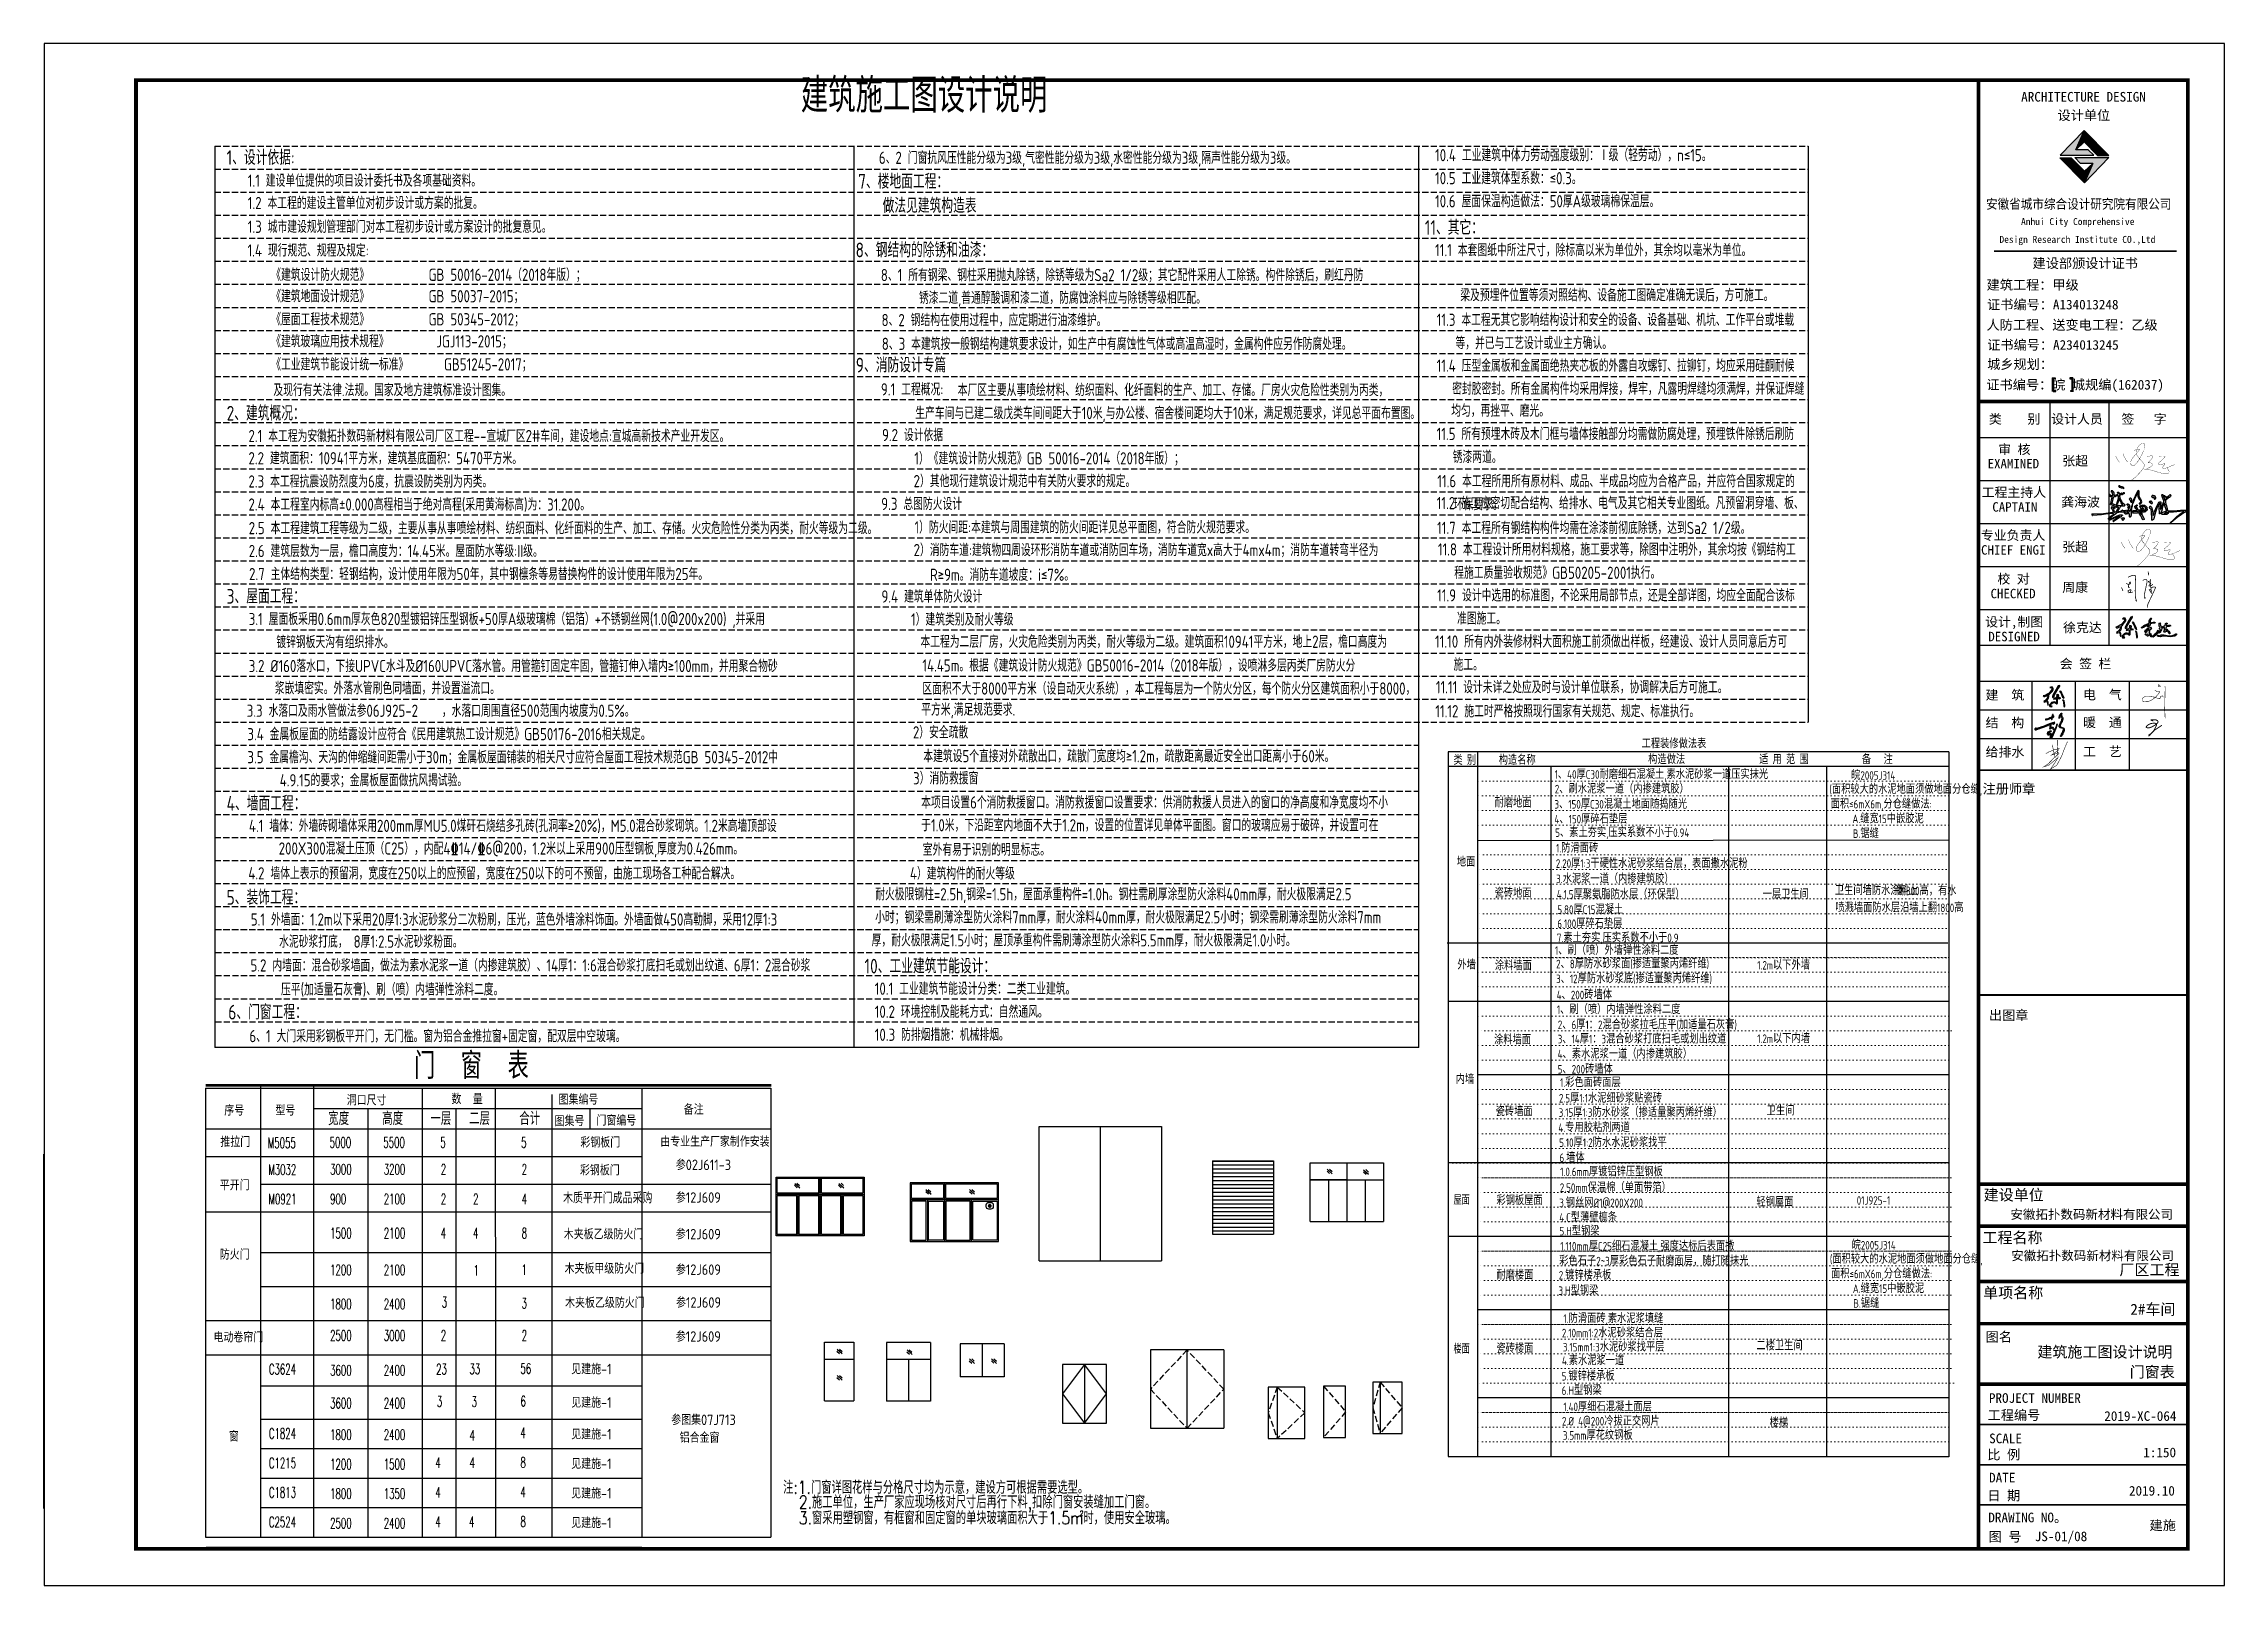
# Model space of a CAD drawing. Extents: x -518586 to 1253874, y -62343 to 661177.
# Drawn here: x 1096149 to 1185275, y 472307 to 535307 of the extents above; entities that cross this region are included whole.
import ezdxf
from ezdxf.enums import TextEntityAlignment as Align

# ---------------------------------------------------------------- set-up
doc = ezdxf.new("R2010")
doc.units = 0
doc.header["$LTSCALE"] = 1000
doc.header["$MEASUREMENT"] = 0
for name, pattern in [('ACAD_ISO07W100', [3, 0, -3]), ('DASH', [0.35, 0.25, -0.1]), ('DOTE', [2.42, 2, -0.2, 0.02, -0.2])]:
    doc.linetypes.add(name, pattern=pattern)
for name, color, linetype in [('1', 1, 'Continuous'), ('3T_BAR', 7, 'Continuous'), ('A_DE_DETAIL_3', 144, 'Continuous'), ('DIM_LEAD', 3, 'Continuous'), ('DOTE', 9, 'DOTE'), ('PUB_TEXT', 7, 'Continuous'), ('PUB_TITLE', 4, 'Continuous'), ('TWT_TEXT', 7, 'Continuous'), ('WALL', 6, 'Continuous'), ('WINDOW', 4, 'Continuous'), ('图框', 7, 'Continuous'), ('尺寸线', 3, 'Continuous'), ('签名', 7, 'Continuous'), ('线', 150, 'Continuous')]:
    doc.layers.add(name, color=color, linetype=linetype)
doc.layers.add('F', color=251, linetype='Continuous', lineweight=13)
doc.layers.add('说明', color=7, linetype='Continuous', lineweight=13)
doc.styles.add('_HZFS', font='txt', dxfattribs={"width": 0.8, "bigfont": 'HZFS'})
doc.styles.add('_HZTXT', font='tssdeng.shx', dxfattribs={"width": 0.7, "bigfont": 'hztxt.shx'})
doc.styles.add('_SIMPLEX', font='SIMPLEX.shx', dxfattribs={"width": 0.6})
doc.styles.get("Standard").update_dxf_attribs({"font": 'gbenor.shx', "bigfont": 'gbcbig.shx'})
doc.styles.add('STYLE-黑体', font='simhei.ttf')
doc.styles.add('宋体', font='SimSun.ttf', dxfattribs={"width": 0.8})
doc.styles.add('黑体', font='simhei.ttf')

msp = doc.modelspace()

# ---------------------------------------------------------------- texts
at = {"style": '_HZTXT', "width": 0.8}
msp.add_text('建筑施工图设计说明', height=1400, dxfattribs=at).set_placement((1132134, 532066), align=Align.BOTTOM_CENTER)
for s, height, p in [('1、设计依据:', 600, (1103628, 530352)), ('6、2 门窗抗风压性能分级为3级,气密性能分级为3级,水密性能分级为3级,隔声性能分级为3级。', 500, (1130287, 530391)), ('10.4 工业建筑中体力劳动强度级别：Ⅰ级（轻劳动），n≤15。', 500, (1153017, 530499, 0)), ('1.1 建设单位提供的项目设计委托书及各项基础资料。', 500, (1104493, 529456)), ('7、楼地面工程：', 600, (1129437, 529377)), ('10.5 工业建筑体型系数：≤0.3。', 500, (1153017, 529558, 0)), ('1.2 本工程的建设主管单位对初步设计或方案的批复。', 500, (1104493, 528544)), ('做法见建筑构造表', 600, (1130438, 528388)), ('10.6 屋面保温构造做法：50厚A级玻璃棉保温层。', 500, (1153017, 528616, 0)), ('1.3 城市建设规划管理部门对本工程初步设计或方案设计的批复意见。', 500, (1104493, 527572)), ('11、其它：', 600, (1152596, 527491)), ('1.4 现行规范、规程及规定:', 500, (1104483, 526605)), ('8、钢结构的除锈和油漆：', 600, (1129332, 526574)), ('11.1 本套图纸中所注尺寸，除标高以米为单位外，其余均以毫米为单位。', 500, (1153017, 526619)), ('《建筑设计防火规范》          GB 50016-2014（2018年版）；', 500, (1105452, 525609)), ('8、1 所有钢梁、钢柱采用抛丸除锈，除锈等级为Sa2 1/2级；其它配件采用人工除锈。构件除锈后，刷红丹防', 500, (1130365, 525599)), ('《建筑地面设计规范》          GB 50037-2015；', 500, (1105452, 524734)), ('锈漆二道,普通醇酸调和漆二道，防腐蚀涂料应与除锈等级相匹配。', 500, (1131922, 524670)), ('梁及预埋件位置等须对照结构、设备施工图确定准确无误后，方可施工。', 500, (1154047, 524778)), ('《屋面工程技术规范》          GB 50345-2012；', 500, (1105452, 523792)), ('8、2 钢结构在使用过程中，应定期进行油漆维护。', 500, (1130394, 523761)), ('11.3 本工程无其它影响结构设计和安全的设备、设备基础、机坑、工作平台或堆载', 500, (1153086, 523770)), ('《建筑玻璃应用技术规程》        JGJ113-2015；', 500, (1105452, 522891)), ('8、3 本建筑按一般钢结构建筑要求设计，如生产中有腐蚀性气体或高温高湿时，金属构件应另作防腐处理。', 500, (1130405, 522789)), ('等，并已与工艺设计或业主方确认。', 500, (1153849, 522821)), ('《工业建筑节能设计统一标准》      GB51245-2017；', 500, (1105452, 521949)), ('9、消防设计专篇', 600, (1129341, 521870)), ('11.4 压型金属板和金属面绝热夹芯板的外露自攻螺钉、拉铆钉，均应采用硅酮耐候', 500, (1153080, 521898)), ('及现行有关法律.法规。国家及地方建筑标准设计图集。', 500, (1105541, 520899)), ('9.1 工程概况:', 500, (1130370, 520928)), ('本厂区主要从事喷绘材料、纺织面料、化纤面料的生产、加工、存储。厂房火灾危险性类别为丙类，', 500, (1133507, 520901)), ('密封胶密封。所有金属构件均采用焊接，焊牢，凡露明焊缝均须满焊，并保证焊缝', 500, (1153714, 520956)), ('2、建筑概况：', 600, (1103628, 519904)), ('生产车间与已建二级戊类车间间距大于10米,与办公楼、宿舍楼间距均大于10米，满足规范要求，详见总平面布置图。', 500, (1131773, 519959)), ('均匀，再挫平、磨光。', 500, (1153675, 520059)), ('9.2 设计依据', 500, (1130414, 519062)), ('11.5 所有预埋木砖及木门框与墙体接触部分均需做防腐处理，预埋铁件除锈后刷防', 500, (1153078, 519109)), ('2.1 本工程为安徽拓扑数码新材料有限公司厂区工程--宣城厂区2#车间，建设地点:宣城高新技术产业开发区。', 500, (1104522, 519022)), ('锈漆两道。', 500, (1153740, 518167)), ('2.2 建筑面积：10941平方米，建筑基底面积：5470平方米。', 500, (1104522, 518115)), ('1）《建筑设计防火规范》GB 50016-2014（2018年版）；', 500, (1131735, 518109)), ('2.3 本工程抗震设防烈度为6度，抗震设防类别为丙类。', 500, (1104522, 517166)), ('2）其他现行建筑设计规范中有关防火要求的规定。', 500, (1131704, 517181)), ('11.6 本工程所用所有原材料、成品、半成品均应为合格产品，并应符合国家规定的', 500, (1153107, 517178)), ('2.4 本工程室内标高%%P0.000高程相当于绝对高程(采用黄海标高)为：31.200。', 500, (1104522, 516224)), ('9.3 总图防火设计', 500, (1130381, 516249)), ('11.2 施工应密切配合结构、给排水、电气及其它相关专业图纸。凡预留洞穿墙、板、 ', 500, (1153084, 516283)), ('环保要求。', 500, (1153781, 516236)), ('2.5 本工程建筑工程等级为二级，主要从事从事喷绘材料、纺织面料、化纤面料的生产、加工、存储。火灾危险性分类为丙类，耐火等级为二级。', 500, (1104533, 515259)), ('1）防火间距:本建筑与周围建筑的防火间距详见总平面图，符合防火规范要求。', 500, (1131741, 515291)), ('11.7 本工程所有钢结构构件均需在涂漆前彻底除锈，达到Sa2 1/2级。', 500, (1153100, 515268)), ('2.6 建筑层数为一层，檐口高度为：14.45米。屋面防水等级:II级。', 500, (1104533, 514325)), ('2）消防车道:建筑物四周设环形消防车道或消防回车场，消防车道宽x高大于4mx4m；消防车道转弯半径为 ', 500, (1131705, 514363)), ('11.8 本工程设计所用材料规格，施工要求等，除图中注明外，其余均按《钢结构工', 500, (1153130, 514388)), ('2.7 主体结构类型：轻钢结构，设计使用年限为50年，其中钢檩条等易替换构件的设计使用年限为25年。', 500, (1104545, 513382)), ('R≥9m。消防车道坡度：i≤7%%%。', 500, (1132375, 513351)), ('程施工质量验收规范》GB50205-2001执行。', 500, (1153801, 513435)), ('3、屋面工程：', 600, (1103628, 512422)), ('9.4 建筑单体防火设计', 500, (1130390, 512464)), ('11.9 设计中选用的标准图，不论采用局部节点，还是全部详图，均应全面配合该标', 500, (1153101, 512511)), ('3.1 屋面板采用0.6mm厚灰色820型镀铝锌压型钢板+50厚A级玻璃棉（铝箔）+不锈钢丝网(1.0@200x200) ,并采用', 500, (1104534, 511545)), ('1）建筑类别及耐火等级', 500, (1131599, 511527)), ('准图施工。', 500, (1153913, 511569)), ('镀锌钢板天沟有组织排水。', 500, (1105659, 510603)), ('本工程为二层厂房，火灾危险类别为丙类，耐火等级为二级。建筑面积10941平方米，地上2层，檐口高度为', 500, (1131983, 510616)), ('11.10 所有内外装修材料大面积施工前须做出样板，经建设、设计人员同意后方可', 500, (1153015, 510624)), ('3.2 %%C160落水口，下接UPVC水斗及%%C160UPVC落水管。用管箍钉固定牢固，管箍钉伸入墙内≥100mm，并用聚合物砂', 500, (1104534, 509623)), ('14.45m。根据《建筑设计防火规范》GB50016-2014（2018年版），设喷淋多层丙类厂房防火分', 500, (1132065, 509646)), ('施工。', 500, (1153771, 509682)), ('浆嵌填密实。外落水管刷色同墙面，并设置溢流口。', 500, (1105597, 508718)), ('区面积不大于8000平方米（设自动灭火系统），本工程每层为一个防火分区，每个防火分区建筑面积小于8000，   ', 500, (1132065, 508704)), ('11.11 设计未详之处应及时与设计单位联系，协调解决后方可施工。', 500, (1153048, 508758)), ('3.3 水落口及雨水管做法参06J925-2    ，水落口周围直径500范围内坡度为0.5%%%。', 500, (1104451, 507796)), ('平方米,满足规范要求.', 500, (1132017, 507845)), ('11.12 施工时严格按照现行国家有关规范、规定、标准执行。', 500, (1153025, 507778)), ('3.4 金属板屋面的防结露设计应符合《民用建筑热工设计规范》GB50176-2016相关规定。 ', 500, (1104478, 506840)), ('2）安全疏散', 500, (1131676, 506913)), ('3.5 金属檐沟、天沟的伸缩缝间距需小于30m；金属板屋面铺装的相关尺寸应符合屋面工程技术规范GB 50345-2012中', 500, (1104478, 505899)), ('本建筑设5个直接对外疏散出口，疏散门宽度均≥1.2m，疏散距离最近安全出口距离小于60米。 ', 500, (1132102, 505940)), ('4.9.15的要求；金属板屋面做抗风揭试验。 ', 500, (1105799, 504957)), ('3）消防救援窗', 500, (1131684, 505038)), ('4、墙面工程：', 600, (1103628, 503963)), ('本项目设置6个消防救援窗口。消防救援窗口设置要求：供消防救援人员进入的窗口的净高度和净宽度均不小', 500, (1132015, 504050)), ('4.1 墙体：外墙砖砌墙体采用200mm厚MU5.0煤矸石烧结多孔砖(孔洞率≥20%%%)，M5.0混合砂浆砌筑。1.2米高墙顶部设', 500, (1104541, 503093)), ('于1.0米，下沿距室内地面不大于1.2m，设置的位置详见单体平面图。窗口的玻璃应易于破碎，并设置可在', 500, (1132015, 503117)), ('200X300混凝土压顶（C25），内配4%%13214/%%1326@200，1.2米以上采用900压型钢板,厚度为0.426mm。', 500, (1105758, 502167)), ('室外有易于识别的明显标志。 ', 500, (1132078, 502119)), ('4.2 墙体上表示的预留洞，宽度在250以上的应预留，宽度在250以下的可不预留，由施工现场各工种配合解决。', 500, (1104516, 501153)), ('4）建筑构件的耐火等级', 500, (1131556, 501148)), ('5、装饰工程：', 600, (1103628, 500119)), ('耐火极限钢柱=2.5h,钢梁=1.5h，屋面承重构件=1.0h。钢柱需刷厚涂型防火涂料40mm厚，耐火极限满足2.5', 500, (1130134, 500299)), ('5.1 外墙面：1.2m以下采用20厚1:3水泥砂浆分二次粉刷，压光，蓝色外墙涂料饰面。外墙面做450高勒脚，采用12厚1:3', 500, (1104617, 499266)), ('小时；钢梁需刷薄涂型防火涂料7mm厚，耐火涂料40mm厚，耐火极限满足2.5小时；钢梁需刷薄涂型防火涂料7mm', 500, (1130134, 499358)), ('水泥砂浆打底， 8厚1:2.5水泥砂浆粉面。', 500, (1105774, 498363)), ('厚，耐火极限满足1.5小时；屋顶承重构件需刷薄涂型防火涂料5.5mm厚，耐火极限满足1.0小时。  ', 500, (1129988, 498416)), ('5.2 内墙面：混合砂浆墙面，做法为素水泥浆一道（内掺建筑胶）、14厚1：1:6混合砂浆打底扫毛或划出纹道、6厚1：2混合砂浆', 500, (1104605, 497391, 0)), ('10、工业建筑节能设计：', 600, (1129696, 497311)), ('压平(加适量石灰膏)、刷（喷）内墙弹性涂料二度。', 500, (1105852, 496409, 0)), ('10.1 工业建筑节能设计分类：二类工业建筑。', 500, (1130117, 496439)), ('6、门窗工程：', 600, (1103696, 495431, 0)), ('6、1 大门采用彩钢板平开门，无门槛。窗为铝合金推拉窗+固定窗，配双层中空玻璃。', 500, (1104560, 494500))]:
    msp.add_text(s, height=height, dxfattribs=at).set_placement(p)
at = {"layer": '1', "style": '_HZTXT', "width": 0.8}
for s, p in [('10.2 环境控制及能耗方式：自然通风。', (1130117, 495497)), ('10.3 防排烟措施：机械排烟。', (1130117, 494556))]:
    msp.add_text(s, height=500, dxfattribs=at).set_placement(p)
at = {"layer": 'PUB_TEXT'}
for s, height, style, width, p in [('门  窗  表', 1080.2, '_HZTXT', 0.8, (1111286, 493001)), ('宽度', 534.5, '_HZTXT', 0.8, (1107777, 491119)), ('高度', 534.5, '_HZTXT', 0.8, (1109987, 491119)), ('一层', 534.5, '_HZTXT', 0.8, (1111958, 491119)), ('二层', 534.5, '_HZTXT', 0.8, (1113538, 491119)), ('合计', 534.5, '_HZTXT', 0.8, (1115591, 491119)), ('M5055', 427.6, '_SIMPLEX', 0.6, (1105312, 490177)), ('5000', 427.6, '_SIMPLEX', 0.6, (1107839, 490189)), ('5500', 427.6, '_SIMPLEX', 0.6, (1110032, 490189)), ('5', 428, '_SIMPLEX', 0.6, (1112362, 490189)), ('5', 428, '_SIMPLEX', 0.6, (1115667, 490189)), ('M3032', 427.6, '_SIMPLEX', 0.6, (1105332, 489081)), ('3000', 427.6, '_SIMPLEX', 0.6, (1107859, 489093)), ('3200', 427.6, '_SIMPLEX', 0.6, (1110051, 489093)), ('2', 428, '_SIMPLEX', 0.6, (1112382, 489093)), ('2', 428, '_SIMPLEX', 0.6, (1115687, 489093)), ('M0921', 427.6, '_SIMPLEX', 0.6, (1105341, 487878)), ('900', 427.6, '_SIMPLEX', 0.6, (1107859, 487880)), ('2100', 427.6, '_SIMPLEX', 0.6, (1110051, 487880)), ('2', 428, '_SIMPLEX', 0.6, (1112382, 487880)), ('2', 428, '_SIMPLEX', 0.6, (1113703, 487880)), ('4', 428, '_SIMPLEX', 0.6, (1115687, 487880)), ('1500', 427.6, '_SIMPLEX', 0.6, (1107859, 486485)), ('2100', 427.6, '_SIMPLEX', 0.6, (1110051, 486485)), ('4', 428, '_SIMPLEX', 0.6, (1112382, 486485)), ('4', 428, '_SIMPLEX', 0.6, (1113703, 486485)), ('8', 428, '_SIMPLEX', 0.6, (1115687, 486485)), ('1200', 427.6, '_SIMPLEX', 0.6, (1107858, 484983)), ('2100', 427.6, '_SIMPLEX', 0.6, (1110051, 484983)), ('1', 428, '_SIMPLEX', 0.6, (1113721, 484967)), ('1', 428, '_SIMPLEX', 0.6, (1115685, 484991)), ('1800', 427.6, '_SIMPLEX', 0.6, (1107858, 483588)), ('2400', 427.6, '_SIMPLEX', 0.6, (1110051, 483588)), ('3', 428, '_SIMPLEX', 0.6, (1112419, 483666)), ('3', 428, '_SIMPLEX', 0.6, (1115685, 483621)), ('2500', 427.6, '_SIMPLEX', 0.6, (1107859, 482301)), ('3000', 427.6, '_SIMPLEX', 0.6, (1110051, 482301)), ('2', 428, '_SIMPLEX', 0.6, (1112382, 482301)), ('2', 428, '_SIMPLEX', 0.6, (1115687, 482301)), ('C3624', 427.6, '_SIMPLEX', 0.6, (1105355, 480929)), ('3600', 427.6, '_SIMPLEX', 0.6, (1107859, 480879)), ('2400', 427.6, '_SIMPLEX', 0.6, (1110051, 480879)), ('23', 427.6, '_SIMPLEX', 0.6, (1112193, 480929)), ('33', 427.6, '_SIMPLEX', 0.6, (1113555, 480938)), ('56', 427.6, '_SIMPLEX', 0.6, (1115636, 480952)), ('3600', 427.6, '_SIMPLEX', 0.6, (1107859, 479536)), ('2400', 427.6, '_SIMPLEX', 0.6, (1110051, 479536)), ('3', 428, '_SIMPLEX', 0.6, (1112221, 479606)), ('3', 428, '_SIMPLEX', 0.6, (1113642, 479596)), ('6', 428, '_SIMPLEX', 0.6, (1115638, 479619)), ('C1824', 427.6, '_SIMPLEX', 0.6, (1105355, 478301)), ('1800', 427.6, '_SIMPLEX', 0.6, (1107859, 478251)), ('2400', 427.6, '_SIMPLEX', 0.6, (1110051, 478251)), ('4', 428, '_SIMPLEX', 0.6, (1113555, 478221)), ('4', 428, '_SIMPLEX', 0.6, (1115636, 478324)), ('C1215', 427.6, '_SIMPLEX', 0.6, (1105355, 477095)), ('1200', 427.6, '_SIMPLEX', 0.6, (1107859, 477045)), ('1500', 427.6, '_SIMPLEX', 0.6, (1110051, 477045)), ('4', 428, '_SIMPLEX', 0.6, (1112153, 477103)), ('4', 428, '_SIMPLEX', 0.6, (1113555, 477103)), ('8', 428, '_SIMPLEX', 0.6, (1115636, 477117)), ('C1813', 427.6, '_SIMPLEX', 0.6, (1105355, 475889)), ('1800', 427.6, '_SIMPLEX', 0.6, (1107859, 475839)), ('1350', 427.6, '_SIMPLEX', 0.6, (1110051, 475839)), ('4', 428, '_SIMPLEX', 0.6, (1112153, 475897)), ('4', 428, '_SIMPLEX', 0.6, (1115636, 475911)), ('2.施工单位，生产厂家应现场核对尺寸后再行下料,扣除门窗安装缝加工门窗。', 524.56, '_HZFS', 0.8, (1127014, 475450)), ('C2524', 427.6, '_SIMPLEX', 0.6, (1105355, 474682)), ('2500', 427.6, '_SIMPLEX', 0.6, (1107859, 474632)), ('2400', 427.6, '_SIMPLEX', 0.6, (1110051, 474632)), ('4', 428, '_SIMPLEX', 0.6, (1112153, 474691)), ('4', 428, '_SIMPLEX', 0.6, (1113538, 474691)), ('8', 428, '_SIMPLEX', 0.6, (1115636, 474705)), ('3.窗采用塑钢窗，有框窗和固定窗的单块玻璃面积大于1.5m时，使用安全玻璃。', 524.56, '_HZFS', 0.8, (1127014, 474803)), ('2', 210, '_HZFS', 0.8, (1138491, 475142))]:
    msp.add_text(s, height=height, dxfattribs=dict(at, style=style, width=width)).set_placement(p)
for s, height, p in [('序号', 427.6, (1103534, 491503)), ('洞口尺寸', 427.6, (1108537, 491919)), ('数  量', 427.6, (1112819, 491969)), ('图集编号', 427.6, (1117194, 491948)), ('备注', 427.6, (1122313, 491540)), ('型号', 427.6, (1105623, 491503)), ('图集号', 427.6, (1117030, 491071)), ('门窗编号', 427.6, (1118744, 491093)), ('推拉门', 427.6, (1103372, 490218)), ('彩钢板门', 427.6, (1118087, 490198)), ('由专业生产厂家制作安装', 427.57, (1121354, 490229)), ('彩钢板门', 427.6, (1118069, 489060)), ('参02J611-3', 427.6, (1121986, 489278)), ('平开门', 427.6, (1103348, 488451)), ('木质平开门成品采购', 450.1, (1117381, 487918)), ('参12J609', 427.6, (1121986, 487940)), ('木夹板乙级防火门', 427.6, (1117408, 486446)), ('参12J609', 427.6, (1121986, 486446)), ('防火门', 427.6, (1103346, 485616)), ('木夹板甲级防火门', 427.6, (1117439, 485042)), ('参12J609', 427.6, (1121989, 484995)), ('木夹板乙级防火门', 427.6, (1117463, 483645)), ('参12J609', 427.6, (1121995, 483654)), ('电动卷帘门', 427.6, (1103093, 482236)), ('参12J609', 427.6, (1121986, 482262)), ('见建施-1', 427.6, (1117713, 480934)), ('见建施-1', 427.6, (1117713, 479566)), ('窗', 428, (1103723, 478182)), ('见建施-1', 427.6, (1117713, 478270)), ('参图集07J713', 427.6, (1121799, 478859)), ('铝合金窗', 427.6, (1122145, 478132)), ('见建施-1', 427.6, (1117713, 477063)), ('见建施-1', 427.6, (1117713, 475857)), ('见建施-1', 427.6, (1117713, 474651))]:
    msp.add_text(s, height=height, dxfattribs=at).set_placement(p)
for s, height, style, p in [('安徽拓扑数码新材料有限公司', 375, '黑体', (1176528, 487280)), ('安徽拓扑数码新材料有限公司', 375, '黑体', (1176563, 485593)), ('厂区工程', 450, '宋体', (1180985, 484982)), ('2#车间', 450, '黑体', (1181433, 483363)), ('建筑施工图设计说明', 450, '宋体', (1177632, 481621, 0)), ('门窗表', 450, '宋体', (1181404, 480804, 0)), ('2019-XC-064', 394.42, '黑体', (1180365, 479029)), ('1:150', 394.4, '黑体', (1181959, 477542)), ('2019.10', 394.4, '黑体', (1181374, 475975)), ('JS-01/08', 394.4, '黑体', (1177524, 474113)), ('建施', 394.4, '黑体', (1182217, 474564))]:
    msp.add_text(s, height=height, dxfattribs=dict(at, style=style)).set_placement(p)
at = {"layer": 'PUB_TEXT', "style": '_HZFS', "width": 0.8}
msp.add_text('注:1.门窗详图花样与分格尺寸均为示意，建设方可根据需要选型。', height=524.56, dxfattribs=at).set_placement((1132606, 476332), align=Align.MIDDLE)
at = {"layer": '图框', "color": 4}
for s, height, style, p in [('ARCHITECTURE DESIGN', 394.42, '黑体', (1176969, 532937)), ('设计单位', 394.4, '黑体', (1178456, 532182)), ('Anhui City Comprehensive ', 283.86, '黑体', (1176965, 527894)), (' Design Research Institute CO.,Ltd', 283.86, '黑体', (1175889, 527164)), ('建设部颁设计证书', 394.4, '黑体', (1177437, 526135)), (' 建筑工程：甲级', 394.4, '黑体', (1175291, 525251)), ('人防工程、送变电工程：乙级', 394.42, '黑体', (1175555, 523616)), ('证书编号：A134013248', 394.42, '黑体', (1175576, 524447)), ('证书编号：A234013245', 394.42, '黑体', (1175583, 522800)), ('城乡规划：', 394.4, '黑体', (1175580, 522012)), ('证书编号：皖 城规编(162037)', 394.42, '黑体', (1175549, 521172)), ('张超', 386.5, 'STYLE-黑体', (1178648, 518065)), ('龚海波', 386.5, 'STYLE-黑体', (1178606, 516387)), ('张超', 386.5, 'STYLE-黑体', (1178648, 514551)), ('周康', 386.5, 'STYLE-黑体', (1178648, 512895)), ('徐克达', 386.5, 'STYLE-黑体', (1178681, 511255)), ('注册师章', 394.4, '黑体', (1175394, 504661)), ('出图章', 394.4, '黑体', (1175654, 495409)), ('建设单位', 450, '黑体', (1175437, 488038)), ('工程名称', 450, '黑体', (1175387, 486295)), ('单项名称', 450, '黑体', (1175417, 484039)), ('图名', 394.4, '黑体', (1175521, 482265)), ('工程编号', 394.4, '黑体', (1175598, 479068)), ('比 例', 394.4, '黑体', (1175585, 477451)), ('SCALE', 394.4, '黑体', (1175661, 478115)), ('DATE', 394.4, '黑体', (1175659, 476512)), ('日 期', 394.4, '黑体', (1175585, 475781)), ('DRAWING NO。', 394.42, '黑体', (1175628, 474885)), ('图 号', 394.4, '黑体', (1175641, 474097))]:
    msp.add_text(s, height=height, dxfattribs=dict(at, style=style)).set_placement(p)
at = {"layer": '图框', "color": 4, "style": '黑体', "width": 0.88}
msp.add_text('安徽省城市综合设计研究院有限公司', height=394.42, dxfattribs=at).set_placement((1175534, 528557))
at = {"layer": '图框', "color": 0}
for s, height, style, p in [('类    别 ', 386.5, 'STYLE-黑体', (1175647, 519775)), ('设计人员', 386.5, 'STYLE-黑体', (1178197, 519775)), ('签   字', 386.5, 'STYLE-黑体', (1181068, 519775)), ('审 核', 386.5, 'STYLE-黑体', (1176034, 518533)), ('EXAMINED ', 386.5, 'STYLE-黑体', (1175599, 517953)), ('工程主持人', 386.5, 'STYLE-黑体', (1175353, 516782)), ('CAPTAIN', 386.5, 'STYLE-黑体', (1175791, 516182)), ('专业负责人', 386.5, 'STYLE-黑体', (1175321, 515025)), ('CHIEF ENGI', 386.5, 'STYLE-黑体', (1175332, 514425)), ('校 对', 386.5, 'STYLE-黑体', (1176001, 513243)), ('CHECKED  ', 386.5, 'STYLE-黑体', (1175719, 512642)), ('设计,制图', 386.5, 'STYLE-黑体', (1175500, 511486)), ('DESIGNED ', 386.5, 'STYLE-黑体', (1175627, 510885)), ('会 签 栏', 386.5, 'STYLE-黑体', (1178546, 509775)), ('建  筑', 386.5, 'STYLE-黑体', (1175516, 508498)), ('电  气', 386.5, 'STYLE-黑体', (1179501, 508510)), ('结  构', 386.5, 'STYLE-黑体', (1175516, 507367)), ('暖  通', 386.5, 'STYLE-黑体', (1179501, 507379)), ('给排水', 386.5, 'STYLE-黑体', (1175516, 506172)), ('工  艺', 386.5, 'STYLE-黑体', (1179501, 506185)), ('PROJECT NUMBER', 394.42, '黑体', (1175651, 479765))]:
    msp.add_text(s, height=height, dxfattribs=dict(at, style=style)).set_placement(p)
at = {"layer": '说明', "linetype": 'Continuous', "style": '_HZTXT', "width": 0.8}
for s, p in [('工程装修做法表', (1161458, 506517, 912)), ('构造做法', (1161725, 505869, 912)), ('适 用 范 围', (1166263, 505869, 110)), ('备   注', (1170459, 505869, 110)), ('类 别', (1153767, 505840, 912)), ('构造名称', (1155619, 505845, 912)), ('1、40厚C30耐磨细石混凝土,素水泥砂浆一道压实抹光', (1157901, 505266, 7247)), ('皖2005J314', (1170020, 505226, -880)), ('耐磨地面', (1155447, 504097, 6886)), ('2、刷水泥浆一道（内掺建筑胶）', (1157911, 504670, 7247)), ('(面积较大的水泥地面须做地面分仓缝,', (1169134, 504657, -880)), ('3、150厚C30混凝土地面随捣随光', (1157895, 504047, 7247)), ('4、150厚碎石垫层', (1157896, 503441, 8237)), ('面积≤6mX6m,分仓缝做法:', (1169181, 504053, -880)), ('A.缝宽15中嵌胶泥', (1170073, 503454, -880)), ('5、素土夯实,压实系数不小于0.94', (1157926, 502889, 7247)), ('B.锯缝', (1170092, 502850, -1871)), ('地面', (1153904, 501684, 6886)), ('1.防滑面砖', (1157961, 502252, 1903)), ('2.20厚1:3干硬性水泥砂浆结合层，表面撒水泥粉', (1157952, 501627, 1903)), ('3.水泥浆一道（内掺建筑胶）', (1157963, 501000, 1903)), ('卫生间墙防水涂料上', (1169353, 500516, -3545)), ('翻300高，有水', (1171885, 500508, -3545)), ('瓷砖地面', (1155447, 500410, 4108)), ('4.1.5厚聚氨脂防水层（环保型）', (1157988, 500368, 1903)), ('5.80厚C15混凝土', (1158015, 499745, 1903)), ('一层卫生间', (1166404, 500369, 6084)), ('喷溅墙面防水层沿墙上翻1800高', (1169376, 499817, -3545)), ('6.100厚碎石垫层', (1158012, 499169, 1903)), ('1、刷（喷）外墙弹性涂料二度', (1157918, 498077, 772)), ('7.素土夯实,压实系数不小于0.9', (1157994, 498588, 1903)), ('外墙', (1153929, 497478, -143470)), ('涂料墙面', (1155459, 497447, -154938)), ('2、8厚防水砂浆面(掺适量聚丙烯纤维)', (1157963, 497521, 772)), ('1.2m以下外墙', (1166182, 497471, -1528)), ('3、12厚防水砂浆底(掺适量聚丙烯纤维)', (1157961, 496914, 625)), ('4、200砖墙体', (1157987, 496256, 516)), ('1、刷（喷）内墙弹性涂料二度', (1157994, 495659, 18)), ('涂料墙面', (1155428, 494420, -153488)), ('3、14厚1：3混合砂浆打底扫毛或划出纹道', (1158028, 494454, -136)), ('2、6厚1：2混合砂浆拉毛压平(加适量石灰膏)', (1158033, 495038, 18)), ('1.2m以下内墙', (1166182, 494471, -1528)), ('4、素水泥浆一道（内掺建筑胶）', (1158026, 493840, -133)), ('内墙', (1153864, 492801, -133629)), ('5、200砖墙体', (1158026, 493219, -138)), ('1.彩色面砖面层', (1158123, 492674, 1903)), ('2.5厚1:1水泥细砂浆贴瓷砖', (1158079, 492036, 1903)), ('瓷砖墙面', (1155493, 491486, -344)), ('4.专用胶粘剂两道', (1158055, 490833, 1903)), ('3.15厚1:3防水砂浆（掺适量聚丙烯纤维）', (1158068, 491451, 1903)), ('卫生间', (1166566, 491512, -3128)), ('5.10厚1:2防水水泥砂浆找平', (1158088, 490223, 1903)), ('6.墙体', (1158100, 489606, 1903)), ('1.0.6mm厚镀铝锌压型钢板', (1158131, 489029, 1903)), ('2.50mm保温棉（单面带箔）', (1158113, 488386, 1903)), ('彩钢板屋面', (1155524, 487854, 1887)), ('3.钢丝网%%C1@200X200', (1158092, 487763, 1903)), ('4.C型薄壁檩条', (1158093, 487164, 1903)), ('轻钢屋面', (1166149, 487791, -896)), ('01J925-1', (1170249, 487859, -896)), ('5.H型钢梁', (1158100, 486606, 1903)), ('彩色石子2~3厚彩色石子耐磨面层，随打随抹光', (1158091, 485383, 1903)), ('1.110mm厚C25细石混凝土,强度达标后表面撒', (1158132, 485989, 1903)), ('(面积较大的水泥地面须做地面分仓缝,', (1169152, 485460, -428)), ('皖2005J314', (1170038, 486029, -428)), ('耐磨楼面', (1155524, 484806, 1887)), ('2.镀锌楼承板', (1158072, 484805, 1903)), ('面积≤6mX6m,分仓缝做法:', (1169198, 484856, -428)), ('3.H型钢梁', (1158060, 484174, 1903)), ('A.缝宽15中嵌胶泥', (1170090, 484257, -428)), ('B.锯缝', (1170110, 483653, -1419)), ('1.防滑面砖,素水泥浆填缝', (1158261, 483031, 5200)), ('瓷砖楼面', (1155524, 481806, 3275)), ('2.10mm1:2水泥砂浆结合层', (1158201, 482443, 5200)), ('3.15mm1:3水泥砂浆找平层', (1158240, 481865, 5200)), ('二楼卫生间', (1166149, 481915, 1262)), ('4.素水泥浆一道', (1158201, 481309, 5200)), ('5.镀锌楼承板', (1158190, 480678, 5200)), ('6.H型钢梁', (1158190, 480091, 5200)), ('1.40厚细石混凝土面层', (1158261, 479425, 5200)), ('2.%%C 4@200冷拔正交网片', (1158201, 478837, 5200)), ('3.5mm厚花纹钢板', (1158240, 478259, 5200)), ('楼梯', (1166689, 478763, 11092))]:
    msp.add_text(s, height=350, dxfattribs=at).set_placement(p)
at = {"layer": '说明', "linetype": 'Continuous', "char_height": 350, "width": 3500, "attachment_point": 5, "style": '_HZTXT'}
for s, insert in [('屋面', (1154101, 488039, 367277)), ('楼面', (1154101, 481956, 367277))]:
    msp.add_mtext(s, dxfattribs=dict(at, insert=insert))

# ---------------------------------------------------------------- blocks, each defined once
blk = doc.blocks.new('4444')
h = blk.add_hatch(color=256)
h.paths.add_polyline_path([(2410803, -791016), (2411313, -790632), (2412093, -789663), (2412505, -789070), (2412505, -788632), (2412242, -788111), (2411995, -788061), (2411616, -788105), (2411337, -788249), (2411892, -788360), (2412142, -788625), (2411979, -789013), (2411323, -789917), (2411020, -790315), (2410344, -790681), (2409405, -791142), (2408864, -791348), (2409008, -791619), (2409381, -791619), (2410113, -791261), (2410591, -791261), (2410731, -791432), (2410352, -792141), (2409776, -792930), (2409051, -793396), (2409221, -793632), (2409951, -793375), (2410308, -793539), (2410484, -794326), (2410561, -794770), (2410775, -794716), (2410698, -794452), (2410632, -793707), (2410385, -793306), (2410199, -793131), (2410797, -792211), (2410973, -791685), (2410935, -791197)])
h.paths.add_polyline_path([(2412531, -790837), (2412249, -791573), (2412276, -791917), (2412772, -791711), (2413009, -791612), (2412875, -791312), (2412868, -791146), (2414343, -788610), (2414866, -787929), (2415056, -787702), (2414976, -787475), (2414425, -787668), (2413626, -788914)])
h.paths.add_polyline_path([(2415969, -791762), (2416617, -792227), (2416466, -791795), (2416131, -791152), (2415795, -790270), (2415493, -789740), (2415114, -789595), (2414877, -789713), (2415352, -790226)])
h.paths.add_polyline_path([(2414395, -792307), (2414806, -792394), (2415319, -792232), (2414968, -792097), (2414260, -792075), (2414552, -791735), (2414671, -791324), (2414492, -790892), (2414022, -790779), (2413736, -790919), (2413887, -791184), (2414103, -791119), (2414243, -791411), (2414081, -791551), (2413876, -791513), (2413736, -791729), (2413692, -791875), (2413509, -792053), (2412757, -792356), (2412606, -792431), (2412741, -792577), (2413519, -792431), (2413714, -792475), (2413703, -792761), (2413746, -793806), (2413741, -794022), (2413492, -793774), (2412990, -793579), (2412433, -793644), (2411909, -793833), (2411487, -794238), (2411185, -794659), (2411196, -794962), (2411325, -795297), (2411498, -795297), (2412033, -795383), (2412179, -795097), (2411839, -795097), (2411568, -794994), (2411698, -794584), (2412011, -794141), (2412406, -793893), (2412725, -793844), (2413044, -793828), (2413470, -794071), (2413838, -794292), (2414195, -794136), (2414168, -793849), (2414119, -792915), (2414151, -792429)])
h.paths.add_polyline_path([(2416358, -793833), (2416472, -795062), (2416627, -795390), (2416841, -795271), (2416841, -794854), (2416752, -793990), (2416645, -793198), (2416293, -792918), (2415983, -792950), (2416306, -793178)])
h.paths.add_polyline_path([(2419255, -790808), (2418380, -791452), (2418385, -791579), (2418495, -791741), (2419045, -791464), (2419732, -791113), (2420722, -790547), (2421000, -790395), (2420806, -790793), (2420581, -791194), (2420675, -791354), (2421209, -791039), (2421508, -790531), (2421576, -790094), (2422116, -790020), (2423101, -789895), (2423457, -789732), (2423227, -789533), (2422698, -789481), (2422142, -789643), (2421608, -789926), (2421582, -789675), (2421555, -789115), (2421665, -788685), (2421922, -788350), (2422027, -788099), (2421760, -788078), (2421377, -788470), (2421162, -789099), (2421162, -789939), (2420544, -790138)])
h.paths.add_polyline_path([(2422893, -794437), (2422413, -794640), (2422044, -794542), (2421919, -794305), (2421814, -793957), (2421720, -793648), (2421393, -793582), (2421163, -793536), (2421229, -793241), (2421400, -793011), (2421288, -792860), (2421262, -792570), (2421637, -792196), (2422057, -791696), (2421801, -791414), (2421518, -791453), (2420716, -791736), (2420203, -792183), (2420177, -792827), (2420315, -793162), (2420085, -793195), (2419947, -792860), (2419861, -792406), (2419644, -792709), (2419618, -793097), (2419769, -793340), (2419999, -793642), (2419835, -793846), (2419657, -794063), (2419789, -794240), (2420052, -794332), (2420328, -794076), (2420552, -794003), (2420453, -794247), (2420374, -794496), (2420532, -794785), (2420815, -794674), (2420999, -794279), (2421176, -793911), (2421492, -793964), (2421604, -794444), (2421959, -794950), (2422603, -795075), (2423083, -794831), (2423774, -794266), (2424398, -793346), (2424681, -792807), (2424530, -792544), (2424089, -793122), (2423432, -793885)])
h.paths.add_polyline_path([(2420716, -792761), (2420519, -792873), (2420433, -792597), (2420558, -792361), (2420966, -792124), (2421032, -792086), (2421130, -792255), (2420907, -792472)], flags=16)
h.paths.add_polyline_path([(2426876, -791458), (2426893, -791854), (2426852, -792423), (2426645, -793141), (2426786, -793413), (2427083, -793248), (2427479, -792992), (2427768, -792646), (2427957, -792802), (2428337, -793231), (2428609, -793817), (2428865, -793899), (2428890, -793462), (2428519, -792901), (2428023, -792448), (2427695, -792189), (2427190, -792539), (2427314, -792143), (2427363, -791730), (2427570, -791236), (2427834, -791128), (2428609, -791095), (2429245, -790881), (2428956, -790601), (2428304, -790683), (2427553, -790749), (2427479, -790436), (2427677, -790263), (2427949, -790040), (2427751, -789883), (2427314, -789834), (2427215, -790197), (2427091, -790625), (2426901, -790922), (2426530, -791005), (2425779, -791401), (2425597, -791549), (2425540, -791054), (2425391, -790609), (2425267, -790180), (2425375, -789933), (2425086, -789826), (2424904, -789883), (2424929, -790271), (2424929, -790972), (2425094, -791491), (2424995, -791755), (2425045, -792110), (2425234, -792077), (2425259, -792456), (2424871, -793289), (2424607, -793413), (2424855, -793569), (2425333, -793182), (2425556, -792786), (2425721, -792349), (2425861, -791928), (2426126, -791697), (2426480, -791607)])
h.paths.add_polyline_path([(2428936, -794931), (2430663, -794692), (2431250, -794235), (2431308, -793837), (2431047, -793888), (2430460, -794228), (2429749, -794417), (2428501, -794547), (2426644, -794206), (2425607, -794243), (2424940, -794547), (2424359, -794409), (2424142, -794612), (2424475, -794859), (2425346, -794924), (2426071, -794721), (2426804, -794743)])
for points in [[(2411337, -788249), (2411892, -788360), (2412142, -788625), (2411979, -789013), (2411323, -789917), (2411020, -790315), (2410344, -790681), (2409405, -791142), (2408864, -791348), (2409008, -791619), (2409381, -791619), (2410113, -791261), (2410591, -791261), (2410731, -791432), (2410352, -792141), (2409776, -792930), (2409051, -793396), (2409221, -793632), (2409951, -793375), (2410308, -793539), (2410484, -794326), (2410561, -794770), (2410775, -794716), (2410698, -794452), (2410632, -793707), (2410385, -793306), (2410199, -793131), (2410797, -792211), (2410973, -791685), (2410935, -791197), (2410803, -791016), (2411313, -790632), (2412093, -789663), (2412505, -789070), (2412505, -788632), (2412242, -788111), (2411995, -788061), (2411616, -788105), (2411337, -788249)], [(2413887, -791184), (2414103, -791119), (2414103, -791119), (2414243, -791411), (2414081, -791551), (2413876, -791513), (2413736, -791729), (2413692, -791875), (2413509, -792053), (2412757, -792356), (2412606, -792431), (2412741, -792577), (2412741, -792577), (2413519, -792431), (2413714, -792475), (2413703, -792761), (2413746, -793806), (2413741, -794022), (2413492, -793774), (2412990, -793579), (2412433, -793644), (2411909, -793833), (2411487, -794238), (2411185, -794659), (2411196, -794962), (2411325, -795297), (2411498, -795297), (2412033, -795383), (2412179, -795097), (2411839, -795097), (2411568, -794994), (2411698, -794584), (2412011, -794141), (2412406, -793893), (2412725, -793844), (2413044, -793828), (2413470, -794071), (2413838, -794292), (2414195, -794136), (2414168, -793849), (2414119, -792915), (2414151, -792429), (2414395, -792307), (2414806, -792394), (2415319, -792232), (2414968, -792097), (2414260, -792075), (2414552, -791735), (2414671, -791324), (2414492, -790892), (2414022, -790779), (2413736, -790919), (2413887, -791184)], [(2414976, -787475), (2414425, -787668), (2413626, -788914), (2412531, -790837), (2412249, -791573), (2412276, -791917), (2412772, -791711), (2413009, -791612), (2412875, -791312), (2412868, -791146), (2414343, -788610), (2414866, -787929), (2415056, -787702), (2414976, -787475)], [(2414877, -789713), (2415352, -790226), (2415969, -791762), (2416617, -792227), (2416466, -791795), (2416131, -791152), (2415795, -790270), (2415493, -789740), (2415114, -789595), (2414877, -789713)], [(2418380, -791452), (2419255, -790808), (2420544, -790138), (2421162, -789939), (2421162, -789099), (2421377, -788470), (2421760, -788078), (2422027, -788099), (2421922, -788350), (2421665, -788685), (2421555, -789115), (2421582, -789675), (2421608, -789926), (2422142, -789643), (2422698, -789481), (2423227, -789533), (2423457, -789732), (2423101, -789895), (2422116, -790020), (2421576, -790094), (2421508, -790531), (2421209, -791039), (2420675, -791354), (2420581, -791194), (2420806, -790793), (2421000, -790395), (2420722, -790547), (2419732, -791113), (2419045, -791464), (2418495, -791741), (2418385, -791579), (2418380, -791452)], [(2419861, -792406), (2419947, -792860), (2420085, -793195), (2420085, -793195), (2420315, -793162), (2420177, -792827), (2420203, -792183), (2420716, -791736), (2421518, -791453), (2421801, -791414), (2422057, -791696), (2421637, -792196), (2421262, -792570), (2421288, -792860), (2421400, -793011), (2421229, -793241), (2421163, -793536), (2421393, -793582), (2421720, -793648), (2421814, -793957), (2421919, -794305), (2422044, -794542), (2422044, -794542), (2422413, -794640), (2422893, -794437), (2423432, -793885), (2424089, -793122), (2424530, -792544), (2424530, -792544), (2424681, -792807), (2424398, -793346), (2423774, -794266), (2423083, -794831), (2422603, -795075), (2421959, -794950), (2421604, -794444), (2421492, -793964), (2421176, -793911), (2420999, -794279), (2420815, -794674), (2420532, -794785), (2420374, -794496), (2420453, -794247), (2420552, -794003), (2420328, -794076), (2420052, -794332), (2419789, -794240), (2419657, -794063), (2419835, -793846), (2419999, -793642), (2419769, -793340), (2419618, -793097), (2419644, -792709), (2419861, -792406), (2419861, -792406)], [(2415983, -792950), (2416306, -793178), (2416358, -793833), (2416472, -795062), (2416627, -795390), (2416841, -795271), (2416841, -794854), (2416752, -793990), (2416645, -793198), (2416293, -792918), (2415983, -792950)]]:
    blk.add_lwpolyline(points)
for points in [[(2420966, -792124), (2420558, -792361), (2420433, -792597), (2420519, -792873), (2420716, -792761), (2420907, -792472), (2421130, -792255), (2421032, -792086)], [(2425375, -789933), (2425267, -790180), (2425391, -790609), (2425540, -791054), (2425597, -791549), (2425779, -791401), (2426530, -791005), (2426901, -790922), (2427091, -790625), (2427215, -790197), (2427314, -789834), (2427751, -789883), (2427949, -790040), (2427677, -790263), (2427479, -790436), (2427553, -790749), (2427553, -790749), (2428304, -790683), (2428956, -790601), (2429245, -790881), (2428609, -791095), (2427834, -791128), (2427570, -791236), (2427363, -791730), (2427314, -792143), (2427190, -792539), (2427695, -792189), (2428023, -792448), (2428519, -792901), (2428890, -793462), (2428865, -793899), (2428609, -793817), (2428337, -793231), (2427957, -792802), (2427768, -792646), (2427479, -792992), (2427083, -793248), (2426786, -793413), (2426645, -793141), (2426852, -792423), (2426893, -791854), (2426876, -791458), (2426480, -791607), (2426126, -791697), (2425861, -791928), (2425721, -792349), (2425556, -792786), (2425333, -793182), (2424855, -793569), (2424607, -793413), (2424871, -793289), (2425259, -792456), (2425234, -792077), (2425045, -792110), (2424995, -791755), (2425094, -791491), (2424929, -790972), (2424929, -790271), (2424904, -789883), (2425086, -789826)], [(2424359, -794409), (2424940, -794547), (2425607, -794243), (2426644, -794206), (2428501, -794547), (2429749, -794417), (2430460, -794228), (2431047, -793888), (2431308, -793837), (2431250, -794235), (2430663, -794692), (2428936, -794931), (2426804, -794743), (2426071, -794721), (2425346, -794924), (2424475, -794859), (2424142, -794612)]]:
    blk.add_lwpolyline(points, close=True)
blk = doc.blocks.new('A$C5036373A')
at = {"linetype": 'ByBlock', "lineweight": 9, "ltscale": 300, "const_width": 100}
for points in [[(682, 3398), (900, 3258), (1080, 3254), (1223, 3276), (1272, 3322), (1311, 3386), (1321, 3478), (1275, 3549), (1223, 3574), (1150, 3464), (1013, 3109), (1006, 2848), (1066, 2806), (1192, 2833)], [(933, 4220), (1518, 4475), (1762, 4479), (1913, 4467), (1968, 4413), (1991, 4251), (1935, 2341), (1984, 1374), (2123, 929), (1956, 1019)], [(2979, 3779), (3251, 3909), (3529, 3879), (3591, 3710), (3593, 3546), (3555, 3398), (3226, 1882), (3213, 1589), (3213, 1431), (3237, 1326), (3262, 1289), (3317, 1320), (3377, 1416)], [(3701, 5014), (3788, 4786), (3782, 4494)], [(3801, 3662), (4062, 3705), (4028, 3374), (3781, 3600), (3778, 3697)], [(4166, 3392), (3855, 3077), (3875, 3010), (4040, 3030), (4225, 3101), (4360, 3230), (4363, 3289)], [(4107, 3985), (4062, 3705), (4028, 3374), (4148, 2571), (4186, 2016), (3890, 2500), (4153, 2500)], [(47, 2812), (231, 2300)], [(890, 2361), (969, 2242), (1000, 2382), (1194, 2482), (1340, 2473), (1361, 2400), (1312, 2282), (1249, 2173), (1051, 2051), (1015, 2082), (1261, 2103), (1586, 2160)], [(4130, 2694), (4311, 2840), (4535, 2863), (4700, 2873), (4740, 2844), (4783, 2797), (4037, 1189), (3729, 560), (3670, 344), (3637, 198), (3645, 2)]]:
    blk.add_lwpolyline(points, dxfattribs=at)
blk = doc.blocks.new('建筑专业签名')
at = {"linetype": 'Continuous', "const_width": 10}
for points in [[(3864, 673), (3884, 743), (3881, 793), (3861, 830), (3831, 847), (3771, 843), (3741, 820), (3724, 813), (3677, 770), (3631, 703), (3614, 670), (3607, 637)], [(2865, 403), (2865, 403), (2865, 403), (2935, 270), (2982, 210), (2982, 203), (2992, 200), (2998, 190)], [(3114, 490), (3134, 457), (3151, 403), (3221, 270), (3267, 210), (3267, 203), (3277, 200), (3284, 190)], [(3584, 480), (3571, 477), (3457, 340), (3457, 333), (3431, 300), (3394, 223), (3394, 200), (3387, 197), (3384, 143), (3394, 113), (3427, 77), (3457, 63), (3497, 70), (3541, 110), (3547, 110), (3561, 130), (3567, 130), (3571, 140), (3631, 203), (3634, 217), (3667, 257), (3684, 293), (3691, 297), (3691, 303), (3701, 307)], [(3701, 307), (3727, 283), (3767, 230), (3774, 230), (3787, 203), (3834, 153), (3854, 117), (3854, 40), (3837, 10), (3837, -3), (3827, -10), (3827, -17), (3821, -20), (3814, -37), (3774, -90), (3774, -97), (3764, -100), (3697, -183), (3551, -330), (3507, -367), (3501, -367), (3484, -387), (3477, -387), (3471, -397), (3464, -397), (3444, -417), (3394, -450)], [(3597, 627), (3587, 630), (3537, 610), (3511, 587), (3514, 583)], [(3597, 627), (3581, 560), (3584, 503)], [(3584, 503), (3597, 507), (3661, 577), (3684, 610), (3694, 613), (3691, 640), (3607, 637)], [(3584, 503), (3584, 480)], [(3701, 317), (3671, 343), (3667, 353), (3617, 407), (3614, 420), (3601, 433), (3584, 480)], [(3607, 637), (3597, 627)], [(3701, 317), (3711, 340), (3724, 353), (3747, 403), (3754, 407), (3754, 413), (3774, 440), (3777, 460), (3807, 520), (3811, 537), (3827, 560), (3827, 573)], [(3701, 307), (3701, 317)], [(3831, 583), (3831, 580)], [(3841, 610), (3841, 607)], [(3854, 650), (3854, 640)], [(3857, 663), (3857, 657)], [(3941, -50), (3944, -37), (3961, -33), (3981, -23), (3984, -17), (4027, -3), (4031, 3), (4047, 7), (4087, 30), (4127, 70), (4137, 87), (4141, 117), (4134, 133), (4117, 150), (4071, 167), (3997, 167), (3997, 187), (4024, 203), (4031, 217), (4067, 247), (4104, 290), (4134, 340), (4147, 377), (4147, 400), (4127, 413), (4041, 403), (3994, 390), (3954, 370), (3927, 370)], [(4647, -7), (4557, -27), (4517, -27), (4494, -10), (4494, 13), (4574, 117), (4574, 140), (4554, 143), (4457, 110), (4407, 100), (4377, 100), (4364, 107), (4354, 120), (4354, 147), (4371, 173), (4391, 193), (4407, 200), (4414, 213), (4464, 253), (4574, 360), (4581, 373), (4577, 383), (4427, 380), (4384, 393), (4364, 407)], [(4647, -7), (4661, 7), (4714, 23), (4727, 33), (4781, 50), (4804, 67), (4874, 90), (4884, 100), (4921, 117)], [(3941, -50), (3861, -53)], [(3941, -50), (3951, -57), (3984, -57), (3997, -63), (4057, -73), (4067, -80), (4161, -103), (4397, -177), (4504, -200), (4551, -203)], [(4551, -203), (4551, -210)], [(4551, -203), (4557, -203)], [(4557, -203), (4664, -200), (4704, -187), (4717, -173), (4721, -130), (4711, -103), (4697, -90), (4694, -77), (4654, -23), (4647, -7)], [(4557, -203), (4557, -210)]]:
    blk.add_lwpolyline(points, dxfattribs=at)
blk = doc.blocks.new('新块.dwgASFDFDD')
at = {"layer": '签名'}
h = blk.add_hatch(color=256, dxfattribs=at)
h.paths.add_polyline_path([(95690, 22500, -0.231178), (95691, 22503), (95725, 22524), (95758, 22541, -0.274551), (95762, 22541), (95766, 22538, -0.290357), (95768, 22534), (95765, 22514, -0.282713), (95763, 22511), (95755, 22509, 0.12974), (95739, 22498), (95738, 22496), (95737, 22486, 0.07073), (95738, 22476), (95739, 22470, 0.118418), (95747, 22454), (95773, 22422), (95795, 22397), (95803, 22387, -0.191696), (95804, 22384), (95803, 22376, 0.465128), (95808, 22372), (95845, 22376), (95894, 22387, 0.44834), (95897, 22392), (95896, 22395), (95889, 22402), (95885, 22407, -0.157491), (95883, 22413), (95883, 22417, -0.24693), (95887, 22427), (95887, 22427, 0.440579), (95888, 22444), (95875, 22457), (95860, 22468, -0.170294), (95855, 22474), (95853, 22482, -0.102372), (95852, 22487), (95854, 22500, -0.373734), (95864, 22510), (95865, 22510, 0.254103), (95874, 22515), (95880, 22525), (95881, 22524), (95884, 22512), (95884, 22510, 0.331647), (95895, 22501), (95896, 22501), (95904, 22501, 0.263355), (95914, 22507), (95914, 22508), (95916, 22519, -0.184975), (95920, 22526), (95925, 22529, -0.149598), (95931, 22532), (95951, 22533), (95993, 22532), (96008, 22528), (96023, 22523), (96035, 22515), (96050, 22498), (96074, 22473), (96082, 22464), (96084, 22450), (96088, 22438), (96092, 22392), (96089, 22373), (96073, 22372), (96070, 22363), (96067, 22352), (96053, 22340), (96044, 22323), (96030, 22307), (96021, 22303), (96014, 22313), (96008, 22316), (95994, 22314), (95992, 22305), (95972, 22300), (95921, 22296), (95911, 22293), (95920, 22268), (95924, 22240), (95935, 22209), (95981, 22111), (95992, 22087), (95994, 22066), (95959, 22051), (95941, 22063), (95917, 22118), (95896, 22167, 0.119239), (95885, 22181), (95873, 22191), (95862, 22201), (95862, 22205, 0.267055), (95846, 22239), (95835, 22246), (95823, 22268), (95812, 22280), (95810, 22281, 0.225942), (95801, 22283), (95781, 22278, -0.047725), (95779, 22277), (95690, 22270), (95625, 22269), (95616, 22267), (95617, 22270, -0.302854), (95627, 22278), (95717, 22286), (95782, 22296, 0.079622), (95785, 22297), (95796, 22302, 0.447831), (95799, 22313), (95792, 22322, 0.101957), (95790, 22324), (95781, 22330), (95757, 22328), (95652, 22319), (95627, 22319), (95598, 22315), (95585, 22310), (95576, 22298), (95576, 22199, -0.1506), (95569, 22178), (95567, 22176), (95561, 22164, -0.07539), (95555, 22155), (95544, 22144, -0.258442), (95537, 22142), (95532, 22143, -0.172364), (95528, 22146), (95524, 22150, -0.116492), (95523, 22153), (95520, 22169), (95517, 22237, 0.257654), (95513, 22243), (95509, 22246), (95508, 22255, 0.137932), (95506, 22259), (95501, 22267, -0.130882), (95499, 22270), (95497, 22290, 0.375873), (95489, 22296), (95457, 22296, 0.153785), (95453, 22295), (95430, 22279), (95421, 22273, 0.298099), (95418, 22266), (95419, 22263), (95464, 22259, -0.449386), (95467, 22255), (95467, 22252), (95419, 22252, 0.210128), (95413, 22250), (95409, 22245), (95407, 22244, -0.340919), (95393, 22247), (95392, 22249, 0.210758), (95386, 22252), (95377, 22253, -0.201903), (95369, 22257), (95362, 22265, -0.259318), (95360, 22275), (95361, 22278, -0.264412), (95375, 22291), (95386, 22294), (95387, 22296, 0.42547), (95385, 22301), (95381, 22302, 0.080244), (95373, 22304), (95355, 22303), (95250, 22302), (95168, 22295), (95131, 22293, 0.145884), (95127, 22291), (95074, 22251), (95031, 22222), (94977, 22182), (94907, 22134), (94885, 22117, 0.151784), (94882, 22112), (94880, 22106), (94880, 22101, 0.121298), (94881, 22096), (94884, 22092), (94890, 22090), (94897, 22090, 0.108689), (94913, 22094), (94923, 22099), (95000, 22135), (95093, 22177), (95172, 22209), (95205, 22216), (95255, 22219), (95267, 22218, -0.148728), (95275, 22215), (95282, 22210, -0.11645), (95287, 22204), (95292, 22194), (95275, 22191, 0.187953), (95266, 22186), (95247, 22162, 0.102525), (95244, 22157), (95240, 22141), (95220, 22141, 0.144191), (95212, 22138), (95120, 22079), (95033, 22028, 0.063491), (95030, 22026), (95014, 22010, -0.080592), (95010, 22007), (95005, 22005, -0.178905), (94995, 22003), (94991, 22010), (94987, 22022, -0.27945), (94990, 22037), (94995, 22043), (95019, 22050, 0.073381), (95023, 22052), (95139, 22129), (95180, 22157, 0.06755), (95183, 22160), (95189, 22167), (95190, 22169, 0.305341), (95178, 22175), (95173, 22175), (95095, 22140), (94958, 22081), (94918, 22066, -0.052637), (94910, 22064), (94887, 22060, -0.090596), (94874, 22061), (94858, 22064, -0.085038), (94846, 22069), (94840, 22073, -0.181064), (94835, 22079), (94832, 22088, -0.147202), (94832, 22094), (94836, 22107, -0.109427), (94838, 22111), (94858, 22135, -0.048018), (94860, 22136), (94923, 22186), (94978, 22223), (94995, 22236, 0.298156), (94997, 22244), (94994, 22256), (94988, 22263), (94967, 22265), (94735, 22236), (94606, 22222), (94323, 22199, -0.291644), (94316, 22203), (94297, 22237), (94297, 22240, -0.383842), (94304, 22247), (94346, 22252), (94675, 22266), (94901, 22291), (94982, 22297), (94985, 22306), (94983, 22338), (94968, 22381), (94955, 22397), (94937, 22422, -0.101619), (94934, 22428), (94931, 22438, -0.109256), (94931, 22446), (94933, 22459, -0.280752), (94947, 22474), (94950, 22475, -0.126758), (94959, 22475), (94968, 22473, -0.15474), (94978, 22467), (94994, 22450, -0.081557), (94997, 22445), (95002, 22433, -0.093443), (95003, 22427), (95004, 22403), (95012, 22358), (95023, 22313, 0.390931), (95032, 22308), (95065, 22313), (95093, 22327, 0.171134), (95096, 22331), (95107, 22356), (95140, 22406), (95155, 22437, 0.116513), (95156, 22441), (95156, 22463, 0.107138), (95155, 22467), (95152, 22473, 0.523435), (95140, 22475), (95128, 22463, -0.18265), (95123, 22461), (95108, 22460, -0.340063), (95101, 22465), (95099, 22471, 0.294066), (95092, 22476), (95087, 22477, 0.133568), (95067, 22474), (95064, 22473), (95048, 22463, 0.220074), (95044, 22458), (95041, 22441, -0.080659), (95040, 22439), (95027, 22417), (95024, 22419, -0.201849), (95022, 22425), (95018, 22463, -0.240558), (95019, 22466), (95036, 22481, 0.21433), (95037, 22484), (95037, 22489, 0.280337), (95035, 22492), (94976, 22523), (94934, 22548, 0.156534), (94928, 22550), (94910, 22549, -0.46076), (94902, 22557), (94904, 22580, -0.064651), (94908, 22599), (94921, 22645), (94938, 22711), (94958, 22791), (94962, 22811), (94939, 22809, -0.064936), (94920, 22810), (94901, 22813, -0.080775), (94890, 22816), (94882, 22821, -0.135752), (94867, 22834), (94867, 22835, -0.154043), (94861, 22857), (94861, 22861, -0.136703), (94863, 22864), (94871, 22877), (94873, 22877, -0.279334), (94881, 22875), (94897, 22857), (94919, 22847), (94941, 22842, 0.141167), (94962, 22844), (94966, 22847), (94971, 22854, 0.122029), (94972, 22858), (94971, 22912, 0.13949), (94965, 22932), (94957, 22944), (94951, 22950, 0.109197), (94938, 22959), (94927, 22964, -0.674227), (94934, 22999), (94946, 22998, -0.092395), (94963, 22993), (94975, 22986, -0.067551), (94983, 22980), (95001, 22962), (95001, 22961, -0.157847), (95009, 22939), (95009, 22851, 0.507739), (95014, 22848), (95045, 22858), (95115, 22876), (95121, 22878, 0.285141), (95145, 22910), (95146, 22914), (95134, 22937), (95134, 22942, -0.404917), (95144, 22954), (95153, 22955, -0.059906), (95155, 22954), (95168, 22953, -0.217925), (95175, 22948), (95182, 22937, -0.127757), (95184, 22931), (95185, 22917), (95185, 22914, 0.45192), (95199, 22905), (95221, 22910, 0.061267), (95229, 22914), (95245, 22922, -0.126968), (95263, 22927), (95321, 22927, 0.329734), (95324, 22929), (95332, 22953), (95340, 22929, 0.229531), (95343, 22926), (95346, 22925, -0.382276), (95349, 22921), (95346, 22905, -0.203047), (95344, 22903), (95334, 22896), (95314, 22885), (95286, 22876), (95248, 22869), (95229, 22869), (95213, 22869, 0.112418), (95205, 22868), (95200, 22865, 0.326044), (95197, 22862), (95201, 22829), (95198, 22815), (95193, 22807, 0.328096), (95194, 22798), (95201, 22791), (95217, 22730, 0.053255), (95218, 22729), (95244, 22678), (95265, 22645), (95283, 22617, 0.098742), (95285, 22615), (95311, 22597), (95350, 22561, 0.218816), (95356, 22559), (95359, 22559, -0.291918), (95367, 22556), (95369, 22553, -0.158896), (95370, 22548), (95369, 22534), (95378, 22538), (95359, 22518), (95359, 22513, -0.240188), (95348, 22500), (95341, 22499), (95307, 22499), (95258, 22495), (95229, 22494), (95218, 22491), (95215, 22470), (95201, 22443), (95182, 22420), (95176, 22410), (95167, 22389, -0.059303), (95162, 22381), (95146, 22361, 0.096023), (95140, 22348), (95137, 22338), (95141, 22333), (95153, 22330), (95227, 22341), (95262, 22344, 0.368288), (95272, 22354), (95272, 22356, -0.287337), (95280, 22366), (95283, 22367, -0.1299), (95289, 22368), (95323, 22363), (95356, 22362), (95404, 22362, -0.061275), (95406, 22362), (95413, 22360, -0.265952), (95421, 22352), (95424, 22343), (95428, 22330, 0.385739), (95441, 22322), (95450, 22324, 0.134429), (95456, 22327), (95471, 22340, 0.361907), (95473, 22354), (95469, 22360), (95468, 22371, -0.367837), (95476, 22383), (95486, 22386, -0.157947), (95493, 22386), (95495, 22385, -0.191883), (95501, 22379), (95504, 22374), (95508, 22359), (95509, 22353, 0.175535), (95512, 22346), (95517, 22341), (95534, 22340, 0.100406), (95538, 22341), (95547, 22344, 0.271742), (95554, 22353), (95559, 22381), (95572, 22435), (95586, 22480), (95600, 22512), (95603, 22509), (95604, 22502), (95599, 22464), (95589, 22425), (95582, 22390), (95578, 22365), (95578, 22348, 0.280775), (95589, 22350), (95592, 22352), (95633, 22359), (95753, 22364, 0.384258), (95757, 22367), (95757, 22376, 0.192772), (95756, 22379), (95730, 22411), (95711, 22430, -0.038185), (95707, 22434), (95696, 22450, -0.150784), (95688, 22471), (95688, 22485)])
h.paths.add_polyline_path([(95149, 22847), (95151, 22835), (95149, 22788), (95136, 22709), (95117, 22637), (95091, 22564), (95068, 22528), (95037, 22545), (95004, 22560), (94948, 22584, -0.411776), (94944, 22594), (94961, 22632), (94976, 22678), (94993, 22746), (95001, 22785), (95011, 22808), (95021, 22812), (95056, 22818), (95089, 22832), (95118, 22842), (95142, 22848)], flags=16)
h.paths.add_polyline_path([(95185, 22760), (95188, 22760), (95195, 22748), (95200, 22720), (95221, 22673), (95249, 22612, 0.039662), (95251, 22609), (95270, 22581), (95288, 22549), (95297, 22534), (95294, 22530), (95264, 22529), (95228, 22525), (95159, 22531, 0.081589), (95157, 22531), (95134, 22525, 0.183834), (95130, 22522), (95127, 22518, -0.12786), (95120, 22512), (95110, 22507), (95101, 22510), (95100, 22518), (95101, 22530), (95113, 22556), (95131, 22591), (95148, 22630), (95165, 22672), (95176, 22718), (95179, 22756), (95181, 22760)], flags=16)
h.paths.add_polyline_path([(95926, 22487), (95933, 22494), (95937, 22498, -0.191823), (95945, 22501), (95964, 22500), (95976, 22498, -0.10674), (95980, 22496), (96003, 22480), (96025, 22465, -0.07439), (96027, 22462), (96043, 22443, -0.129106), (96051, 22425), (96053, 22410, -0.195793), (96046, 22383), (96042, 22377), (96037, 22369), (96020, 22355), (96011, 22350), (96006, 22351), (96001, 22360), (95994, 22368), (95992, 22380), (95992, 22394), (95991, 22405), (95985, 22414), (95979, 22418), (95971, 22419), (95962, 22427), (95954, 22437), (95948, 22455), (95943, 22464), (95934, 22474), (95927, 22480), (95925, 22482)], flags=16)
h.paths.add_polyline_path([(95902, 22421), (95903, 22423), (95904, 22423), (95918, 22424), (95924, 22421, -0.319194), (95926, 22417), (95926, 22410), (95926, 22409, 0.170609), (95933, 22405), (95937, 22405), (95943, 22403, -0.270894), (95945, 22401), (95946, 22399), (95945, 22393), (95945, 22391, -0.35173), (95941, 22388), (95929, 22388), (95917, 22389, -0.28734), (95914, 22392), (95913, 22395, 0.155831), (95911, 22397, 0.184917), (95909, 22398), (95905, 22398), (95902, 22404), (95902, 22413)], flags=16)
h.paths.add_polyline_path([(95835, 22327), (95844, 22336), (95852, 22341), (95858, 22345, -0.109091), (95863, 22346), (95869, 22346), (95886, 22344), (95895, 22343, 0.069308), (95898, 22343), (95904, 22344, 0.13629), (95909, 22347), (95915, 22352, -0.117467), (95920, 22354), (95927, 22356, -0.049761), (95930, 22356), (95942, 22356, -0.063156), (95944, 22356), (95957, 22353), (95958, 22353, -0.311276), (95966, 22342), (95966, 22341), (95962, 22333), (95955, 22323, -0.162986), (95949, 22319), (95946, 22318), (95928, 22318), (95921, 22318, 0.140475), (95915, 22316), (95908, 22312), (95904, 22310), (95899, 22309), (95897, 22309, -0.312011), (95888, 22317), (95886, 22318), (95882, 22317), (95877, 22307), (95874, 22303), (95871, 22301, -0.174687), (95864, 22300), (95859, 22301), (95852, 22305, -0.082204), (95850, 22307), (95846, 22311), (95838, 22320), (95835, 22324)], flags=16)
h.paths.add_polyline_path([(95863, 22278), (95865, 22280, 0.21493), (95872, 22286), (95875, 22290), (95876, 22293), (95879, 22293), (95884, 22292), (95886, 22289, 0.120194), (95890, 22285), (95892, 22284), (95897, 22279), (95903, 22275, -0.198061), (95908, 22268), (95909, 22261), (95910, 22248, -0.06461), (95909, 22245), (95909, 22244, -0.302829), (95903, 22239), (95902, 22238, -0.052243), (95900, 22238), (95891, 22239), (95885, 22239), (95882, 22242), (95881, 22245), (95880, 22252, 0.37754), (95875, 22261), (95872, 22265), (95872, 22268), (95869, 22269), (95866, 22270), (95863, 22272), (95862, 22276)], flags=16)
h = blk.add_hatch(color=256, dxfattribs=at)
h.paths.add_polyline_path([(95270, 23100), (95294, 23097), (95307, 23092), (95318, 23086), (95322, 23079), (95323, 23070), (95323, 23062), (95323, 23060), (95327, 23064), (95333, 23073), (95340, 23084), (95337, 23096), (95334, 23101, 0.161293), (95315, 23115), (95308, 23118), (95278, 23127), (95239, 23136, -0.055927), (95231, 23139), (95215, 23147, -0.036786), (95210, 23150), (95201, 23157, 0.116967), (95184, 23163, 0.125161), (95183, 23163), (95173, 23158, 0.089225), (95172, 23158, -0.045924), (95172, 23158), (95167, 23154, 0.195275), (95165, 23152), (95164, 23149, 0.293872), (95166, 23145), (95172, 23140), (95179, 23138), (95186, 23131), (95188, 23115, 0.040442), (95188, 23114, 0.74192), (95195, 23112), (95197, 23116), (95207, 23119), (95217, 23117), (95225, 23111), (95234, 23104, 0.146226), (95236, 23103), (95253, 23101)])
h.paths.add_polyline_path([(95548, 22694, -0.224051), (95555, 22680), (95555, 22647, 0.252735), (95564, 22632), (95572, 22627), (95579, 22628, 0.405395), (95596, 22647), (95595, 22666), (95609, 22670), (95613, 22672), (95599, 22680), (95597, 22690), (95597, 22708, 0.116113), (95595, 22717), (95586, 22737, 0.062977), (95583, 22741), (95573, 22754, 0.230474), (95558, 22760), (95544, 22760), (95539, 22759, 0.141943), (95530, 22754), (95518, 22741, 0.175293), (95513, 22729), (95513, 22727), (95515, 22720), (95516, 22720)])
h.paths.add_polyline_path([(95518, 22529, 0.097987), (95517, 22536), (95511, 22547, 0.115547), (95506, 22554), (95486, 22569), (95463, 22580), (95452, 22581), (95443, 22575), (95434, 22558), (95441, 22543, 0.112428), (95447, 22537), (95458, 22528), (95468, 22522, -0.190711), (95476, 22511), (95484, 22479, -0.218827), (95481, 22463), (95468, 22445), (95472, 22439, 0.115033), (95479, 22433), (95490, 22427, 0.14431), (95500, 22424), (95506, 22425), (95512, 22439, 0.064737), (95513, 22443), (95519, 22478, 0.042109), (95520, 22481), (95520, 22507)])
h.paths.add_polyline_path([(95343, 22082, 0.133698), (95346, 22086), (95350, 22097), (95349, 22108), (95349, 22113), (95346, 22115), (95337, 22116), (95322, 22115), (95315, 22116, -0.296761), (95309, 22121), (95307, 22126), (95304, 22126), (95300, 22120, -0.111035), (95298, 22118), (95293, 22115), (95284, 22106, -0.159662), (95280, 22103), (95274, 22102), (95259, 22103), (95259, 22103), (95259, 22095), (95259, 22089), (95265, 22084), (95273, 22076), (95277, 22076), (95282, 22079), (95285, 22078), (95289, 22073), (95291, 22066), (95290, 22047, 0.22558), (95292, 22041), (95301, 22033), (95304, 22034), (95313, 22045), (95323, 22054, 0.121444), (95325, 22057), (95330, 22070, -0.134274), (95332, 22074)])
blk.add_hatch(color=256, dxfattribs=at).paths.add_polyline_path([(95770, 22967), (95701, 22828), (95652, 22704), (95626, 22621), (95610, 22556), (95606, 22525), (95608, 22523), (95611, 22528), (95647, 22624), (95690, 22734), (95735, 22830), (95784, 22930), (95793, 22936), (95797, 22925), (95794, 22870), (95794, 22828), (95800, 22789), (95826, 22742), (95852, 22706), (95873, 22676), (95880, 22659), (95878, 22641), (95868, 22610), (95861, 22602), (95845, 22596), (95835, 22584), (95836, 22577), (95855, 22569), (95869, 22568), (95885, 22583), (95905, 22609), (95916, 22644), (95912, 22677), (95900, 22705), (95875, 22739), (95852, 22772), (95836, 22824), (95837, 22869), (95838, 22944), (95836, 22985), (95826, 22997), (95807, 23004), (95787, 22999)])
h = blk.add_hatch(color=256, dxfattribs=at)
h.paths.add_polyline_path([(96656, 22586, -0.161092), (96658, 22581), (96658, 22561, 0.059171), (96658, 22559), (96678, 22478), (96706, 22396), (96718, 22360), (96718, 22346), (96711, 22338), (96694, 22332), (96640, 22319), (96586, 22297), (96551, 22272), (96546, 22258), (96558, 22246), (96583, 22231), (96638, 22228), (96701, 22231), (96740, 22233), (96760, 22246), (96774, 22261), (96781, 22283), (96778, 22296), (96783, 22305), (96821, 22303), (96954, 22310), (97162, 22331), (97274, 22334), (97279, 22332), (97280, 22328, -0.351664), (97276, 22320), (97264, 22314), (97196, 22270), (97060, 22163), (96948, 22056), (96857, 21964), (96853, 21960, 0.182737), (96850, 21951), (96850, 21945), (96855, 21946, 0.107749), (96861, 21949), (96879, 21964), (97065, 22127), (97207, 22226), (97283, 22282, -0.146318), (97300, 22291), (97318, 22298), (97364, 22323), (97390, 22345), (97388, 22357), (97366, 22367), (97310, 22372), (97176, 22370), (97071, 22357), (96964, 22349), (96810, 22343), (96769, 22343), (96759, 22356), (96744, 22411), (96718, 22512), (96700, 22568), (96690, 22626), (96686, 22679, -0.229187), (96690, 22688), (96716, 22711), (96773, 22763), (96786, 22776, -0.163206), (96793, 22779), (96815, 22782, 0.182466), (96822, 22785), (96838, 22803), (96857, 22823, 0.112028), (96860, 22827), (96866, 22844, 0.355152), (96861, 22857), (96850, 22864, 0.105653), (96846, 22866), (96835, 22867, 0.158327), (96828, 22866), (96815, 22859, 0.229319), (96810, 22851), (96809, 22847, -0.149826), (96806, 22841), (96798, 22832, -0.170427), (96791, 22829), (96785, 22828, 0.205569), (96777, 22823), (96767, 22810), (96767, 22807, -0.389723), (96756, 22796), (96729, 22795, -0.298366), (96719, 22802), (96719, 22802, 0.282824), (96709, 22808), (96693, 22809, -0.213806), (96685, 22813), (96669, 22832, 0.241802), (96659, 22836), (96646, 22835, -0.296225), (96635, 22841), (96635, 22842), (96620, 22855), (96594, 22875, 0.183189), (96587, 22878), (96583, 22877, 0.143474), (96577, 22875), (96574, 22873, 0.248651), (96569, 22864), (96570, 22845, 0.093275), (96576, 22818), (96593, 22779), (96627, 22698), (96640, 22669), (96637, 22651), (96609, 22593), (96573, 22502), (96551, 22434), (96540, 22401), (96530, 22401), (96524, 22418), (96521, 22429), (96528, 22437), (96529, 22470), (96528, 22558), (96539, 22562), (96541, 22588), (96542, 22635), (96537, 22642), (96508, 22642), (96486, 22635), (96458, 22595), (96420, 22521), (96374, 22428), (96333, 22321), (96309, 22242), (96295, 22208), (96289, 22201, -0.398668), (96283, 22201), (96280, 22204, -0.202683), (96279, 22206), (96277, 22260), (96265, 22353), (96253, 22405), (96249, 22434), (96235, 22462), (96197, 22502), (96194, 22502, 0.27777), (96190, 22501), (96182, 22490), (96175, 22474, 0.073618), (96175, 22473), (96173, 22453, 0.189344), (96174, 22451), (96193, 22426), (96220, 22391), (96230, 22316), (96245, 22085), (96247, 22049, 0.436729), (96251, 22046), (96279, 22050, 0.16879), (96281, 22051), (96295, 22066), (96306, 22082, 0.102966), (96307, 22084), (96316, 22133), (96339, 22215), (96365, 22307), (96399, 22400), (96433, 22487), (96456, 22535), (96477, 22577), (96482, 22590), (96498, 22592), (96508, 22587), (96507, 22581), (96496, 22558), (96487, 22529), (96488, 22455), (96490, 22258), (96494, 22253), (96510, 22254), (96520, 22262), (96534, 22281), (96544, 22299), (96557, 22322), (96566, 22364), (96576, 22409), (96595, 22483), (96623, 22555), (96639, 22592, -0.469667), (96650, 22595)])
h.paths.add_polyline_path([(96673, 22699, -0.288827), (96665, 22703), (96662, 22707, -0.065977), (96661, 22710), (96654, 22727), (96645, 22757, 0.044379), (96645, 22758, -0.024291), (96645, 22757), (96629, 22799, -0.091237), (96628, 22803), (96628, 22813), (96630, 22824), (96634, 22825), (96640, 22824), (96650, 22820, -0.144533), (96655, 22817), (96663, 22808, 0.074132), (96665, 22805), (96676, 22798, 0.138918), (96681, 22796), (96692, 22796, -0.194331), (96700, 22792), (96711, 22780), (96718, 22771, -0.202294), (96720, 22763), (96719, 22756, -0.204654), (96714, 22749), (96706, 22744, 0.089425), (96704, 22741), (96687, 22718), (96679, 22704), (96677, 22700)], flags=16)
h.paths.add_polyline_path([(96725, 22304), (96738, 22303), (96742, 22300), (96742, 22292), (96735, 22279), (96723, 22263), (96714, 22259), (96695, 22261), (96675, 22260), (96669, 22262), (96664, 22267), (96664, 22273), (96667, 22279), (96674, 22287), (96690, 22296), (96706, 22301)], flags=16)
h.paths.add_polyline_path([(96316, 22782), (96319, 22775), (96320, 22765), (96320, 22747, 0.170281), (96324, 22735), (96328, 22729), (96337, 22729), (96346, 22731, 0.103189), (96353, 22734), (96358, 22738, 0.062296), (96361, 22742), (96367, 22749), (96372, 22759, 0.141144), (96374, 22769), (96373, 22785), (96368, 22801, 0.087273), (96364, 22806), (96351, 22823, 0.128318), (96343, 22828), (96331, 22833, 0.060575), (96327, 22834), (96314, 22836), (96300, 22839), (96290, 22842), (96271, 22845), (96263, 22844), (96253, 22842), (96251, 22840, 0.142069), (96243, 22834), (96241, 22830), (96239, 22822), (96239, 22816), (96242, 22813), (96250, 22798, 0.158988), (96258, 22790), (96264, 22786, 0.091187), (96271, 22785), (96282, 22783, 0.078859), (96287, 22784), (96298, 22786), (96301, 22786, -0.22636)], flags=17)
h.paths.add_polyline_path([(96202, 22609), (96213, 22604), (96218, 22598), (96220, 22589), (96224, 22580, 0.295053), (96228, 22578), (96242, 22578, 0.162181), (96245, 22579), (96247, 22580, 0.119743), (96252, 22587), (96257, 22597, 0.078472), (96259, 22602), (96260, 22614), (96260, 22620, 0.110904), (96254, 22635), (96249, 22643, 0.087686), (96240, 22652), (96237, 22654, 0.119431), (96221, 22661), (96211, 22662, 0.087256), (96198, 22662), (96186, 22660), (96183, 22659), (96178, 22656), (96176, 22653, 0.064845), (96173, 22644), (96172, 22639), (96173, 22630), (96179, 22624), (96193, 22613)])
for p, q in [((94861, 22857), (94861, 22861)), ((94863, 22864), (94871, 22877)), ((94867, 22834), (94867, 22835)), ((94871, 22877), (94873, 22877)), ((94881, 22875), (94897, 22857)), ((94890, 22816), (94882, 22821)), ((94897, 22857), (94919, 22847)), ((94920, 22810), (94901, 22813)), ((94919, 22847), (94941, 22842)), ((94921, 22645), (94938, 22711)), ((94938, 22959), (94927, 22964)), ((94934, 22999), (94946, 22998)), ((94938, 22711), (94958, 22791)), ((94962, 22811), (94939, 22809)), ((94957, 22944), (94951, 22950)), ((94965, 22932), (94957, 22944)), ((94958, 22791), (94962, 22811)), ((94962, 22844), (94966, 22847)), ((94963, 22993), (94975, 22986)), ((94966, 22847), (94971, 22854)), ((94972, 22858), (94971, 22912)), ((94976, 22678), (94993, 22746)), ((94983, 22980), (95001, 22962)), ((94993, 22746), (95001, 22785)), ((95001, 22962), (95001, 22961)), ((95001, 22785), (95011, 22808)), ((95009, 22939), (95009, 22851)), ((95011, 22808), (95021, 22812)), ((95014, 22848), (95045, 22858)), ((95021, 22812), (95056, 22818)), ((95045, 22858), (95115, 22876)), ((95056, 22818), (95089, 22832)), ((95089, 22832), (95118, 22842)), ((95115, 22876), (95121, 22878)), ((95136, 22709), (95117, 22637)), ((95118, 22842), (95142, 22848)), ((95134, 22937), (95134, 22942)), ((95146, 22914), (95134, 22937)), ((95149, 22788), (95136, 22709)), ((95142, 22848), (95149, 22847)), ((95144, 22954), (95153, 22955)), ((95145, 22910), (95146, 22914)), ((95149, 22847), (95151, 22835)), ((95151, 22835), (95149, 22788)), ((95155, 22954), (95168, 22953)), ((95165, 23152), (95164, 23149)), ((95176, 22718), (95165, 22672)), ((95166, 23145), (95172, 23140)), ((95172, 23158), (95167, 23154)), ((95172, 23140), (95178, 23138)), ((95183, 23163), (95173, 23158)), ((95175, 22948), (95182, 22937)), ((95179, 22756), (95176, 22718)), ((95179, 23138), (95185, 23132)), ((95181, 22760), (95179, 22756)), ((95185, 22760), (95181, 22760)), ((95184, 22931), (95185, 22917)), ((95186, 23163), (95185, 23163)), ((95185, 22917), (95185, 22914)), ((95188, 22760), (95185, 22760)), ((95186, 23130), (95188, 23115)), ((95188, 23115), (95188, 23114)), ((95195, 22748), (95188, 22760)), ((95198, 22815), (95193, 22807)), ((95194, 22798), (95201, 22791)), ((95195, 23112), (95196, 23115)), ((95200, 22720), (95195, 22748)), ((95197, 22862), (95201, 22829)), ((95198, 23116), (95206, 23119)), ((95201, 22829), (95198, 22815)), ((95199, 22905), (95221, 22910)), ((95205, 22868), (95200, 22865)), ((95221, 22673), (95200, 22720)), ((95210, 23150), (95201, 23157)), ((95201, 22791), (95217, 22730)), ((95208, 23119), (95216, 23117)), ((95229, 22869), (95213, 22869)), ((95231, 23139), (95215, 23147)), ((95218, 23116), (95225, 23111)), ((95218, 22729), (95244, 22678)), ((95225, 23111), (95234, 23104)), ((95229, 22914), (95245, 22922)), ((95248, 22869), (95229, 22869)), ((95236, 23103), (95253, 23101)), ((95278, 23127), (95239, 23136)), ((95286, 22876), (95248, 22869)), ((95253, 23101), (95270, 23100)), ((95263, 22927), (95321, 22927)), ((95270, 23100), (95294, 23097)), ((95308, 23118), (95278, 23127)), ((95314, 22885), (95287, 22876)), ((95294, 23097), (95307, 23092)), ((95307, 23092), (95318, 23086)), ((95315, 23115), (95308, 23118)), ((95334, 22896), (95314, 22886)), ((95318, 23086), (95322, 23079)), ((95322, 23079), (95323, 23070)), ((95323, 23070), (95323, 23062)), ((95323, 23060), (95327, 23064)), ((95323, 23062), (95323, 23060)), ((95324, 22929), (95332, 22953)), ((95327, 23064), (95333, 23073)), ((95332, 22953), (95340, 22929)), ((95333, 23073), (95340, 23084)), ((95337, 23096), (95334, 23101)), ((95344, 22903), (95334, 22896)), ((95340, 23084), (95337, 23096)), ((95343, 22926), (95346, 22925)), ((95349, 22921), (95346, 22905)), ((95513, 22729), (95513, 22727)), ((95513, 22727), (95515, 22720)), ((95515, 22720), (95516, 22720)), ((95516, 22720), (95548, 22694)), ((95530, 22754), (95518, 22741)), ((95544, 22760), (95539, 22759)), ((95558, 22760), (95544, 22760)), ((95583, 22741), (95573, 22754)), ((95595, 22717), (95586, 22737)), ((95597, 22690), (95597, 22708)), ((95652, 22704), (95626, 22621)), ((95647, 22624), (95690, 22734)), ((95701, 22828), (95652, 22704)), ((95690, 22734), (95735, 22830)), ((95770, 22967), (95701, 22828)), ((95735, 22830), (95784, 22930)), ((95787, 22999), (95770, 22967)), ((95784, 22930), (95793, 22936)), ((95807, 23004), (95787, 22999)), ((95793, 22936), (95797, 22925)), ((95797, 22925), (95794, 22870)), ((95794, 22870), (95794, 22828)), ((95794, 22828), (95800, 22789)), ((95800, 22789), (95826, 22742)), ((95826, 22997), (95807, 23004)), ((95836, 22985), (95826, 22997)), ((95826, 22742), (95852, 22706)), ((95838, 22944), (95836, 22985)), ((95836, 22824), (95837, 22869)), ((95852, 22772), (95836, 22824)), ((95837, 22869), (95838, 22944)), ((95875, 22739), (95852, 22772)), ((95852, 22706), (95873, 22676)), ((95900, 22705), (95875, 22739)), ((95912, 22677), (95900, 22705)), ((96241, 22830), (96239, 22822)), ((96239, 22822), (96239, 22816)), ((96239, 22816), (96242, 22813)), ((96243, 22834), (96241, 22830)), ((96242, 22813), (96250, 22798)), ((96253, 22842), (96251, 22840)), ((96263, 22844), (96253, 22842)), ((96258, 22790), (96264, 22786)), ((96271, 22845), (96263, 22844)), ((96290, 22842), (96271, 22845)), ((96271, 22785), (96282, 22783)), ((96287, 22784), (96298, 22786)), ((96300, 22839), (96290, 22842)), ((96298, 22786), (96301, 22786)), ((96314, 22836), (96300, 22839)), ((96327, 22834), (96314, 22836)), ((96316, 22782), (96319, 22775)), ((96319, 22775), (96320, 22765)), ((96320, 22765), (96320, 22747)), ((96324, 22735), (96328, 22729)), ((96328, 22729), (96337, 22729)), ((96343, 22828), (96331, 22833)), ((96337, 22729), (96346, 22731)), ((96364, 22806), (96351, 22823)), ((96353, 22734), (96358, 22738)), ((96361, 22742), (96367, 22749)), ((96367, 22749), (96372, 22759)), ((96373, 22785), (96368, 22801)), ((96374, 22769), (96373, 22785)), ((96570, 22845), (96569, 22864)), ((96574, 22873), (96577, 22875)), ((96593, 22779), (96576, 22818)), ((96583, 22877), (96587, 22878)), ((96627, 22698), (96593, 22779)), ((96594, 22875), (96620, 22855)), ((96620, 22855), (96635, 22842)), ((96640, 22669), (96627, 22698)), ((96628, 22812), (96628, 22803)), ((96630, 22824), (96629, 22814)), ((96629, 22799), (96645, 22757)), ((96634, 22825), (96630, 22824)), ((96640, 22824), (96634, 22825)), ((96635, 22842), (96635, 22841)), ((96650, 22820), (96640, 22824)), ((96645, 22757), (96654, 22727)), ((96646, 22835), (96659, 22836)), ((96654, 22727), (96661, 22710)), ((96663, 22808), (96655, 22817)), ((96662, 22707), (96665, 22703)), ((96676, 22798), (96665, 22805)), ((96669, 22832), (96685, 22813)), ((96673, 22699), (96677, 22700)), ((96677, 22700), (96679, 22704)), ((96679, 22704), (96687, 22718)), ((96692, 22796), (96681, 22796)), ((96687, 22718), (96704, 22741)), ((96716, 22711), (96690, 22688)), ((96693, 22809), (96709, 22808)), ((96711, 22780), (96700, 22792)), ((96706, 22744), (96714, 22749)), ((96718, 22771), (96711, 22780)), ((96773, 22763), (96716, 22711)), ((96719, 22802), (96719, 22802)), ((96719, 22756), (96720, 22763)), ((96729, 22795), (96756, 22796)), ((96767, 22810), (96777, 22823)), ((96767, 22807), (96767, 22810)), ((96786, 22776), (96773, 22763)), ((96785, 22828), (96791, 22829)), ((96815, 22782), (96793, 22779)), ((96798, 22832), (96806, 22841)), ((96809, 22847), (96810, 22851)), ((96815, 22859), (96828, 22866)), ((96838, 22803), (96822, 22785)), ((96835, 22867), (96846, 22866)), ((96857, 22823), (96838, 22803)), ((96850, 22864), (96861, 22857)), ((96866, 22844), (96860, 22827)), ((94297, 22237), (94297, 22240)), ((94316, 22203), (94297, 22237)), ((94304, 22247), (94346, 22252)), ((94606, 22222), (94323, 22199)), ((94346, 22252), (94675, 22266)), ((94735, 22236), (94606, 22222)), ((94675, 22266), (94901, 22291)), ((94967, 22265), (94735, 22236)), ((94832, 22094), (94836, 22107)), ((94835, 22079), (94832, 22088)), ((94838, 22111), (94858, 22135)), ((94846, 22069), (94840, 22073)), ((94874, 22061), (94858, 22064)), ((94860, 22136), (94923, 22186)), ((94882, 22112), (94880, 22106)), ((94880, 22106), (94880, 22101)), ((94881, 22096), (94884, 22092)), ((94884, 22092), (94890, 22090)), ((94907, 22134), (94885, 22117)), ((94910, 22064), (94887, 22060)), ((94890, 22090), (94897, 22090)), ((94901, 22291), (94982, 22297)), ((94902, 22557), (94904, 22580)), ((94977, 22182), (94907, 22134)), ((94908, 22599), (94921, 22645)), ((94928, 22550), (94910, 22549)), ((94913, 22094), (94923, 22099)), ((94958, 22081), (94918, 22066)), ((94921, 22645), (94921, 22645)), ((94923, 22186), (94978, 22223)), ((94923, 22099), (95000, 22135)), ((94931, 22446), (94933, 22459)), ((94934, 22428), (94931, 22438)), ((94976, 22523), (94934, 22548)), ((94955, 22397), (94937, 22422)), ((94944, 22594), (94961, 22632)), ((94947, 22474), (94950, 22475)), ((95004, 22560), (94948, 22584)), ((94968, 22381), (94955, 22397)), ((95095, 22140), (94958, 22081)), ((94959, 22475), (94968, 22473)), ((94961, 22632), (94976, 22678)), ((94988, 22263), (94967, 22265)), ((94983, 22338), (94968, 22381)), ((95035, 22492), (94976, 22523)), ((95031, 22222), (94977, 22182)), ((94978, 22467), (94994, 22450)), ((94978, 22223), (94995, 22236)), ((94982, 22297), (94985, 22306)), ((94985, 22306), (94983, 22338)), ((94991, 22010), (94987, 22022)), ((94994, 22256), (94988, 22263)), ((94990, 22037), (94995, 22043)), ((94995, 22003), (94991, 22010)), ((94997, 22244), (94994, 22256)), ((94995, 22043), (95019, 22050)), ((94997, 22445), (95002, 22433)), ((95000, 22135), (95093, 22177)), ((95003, 22427), (95004, 22403)), ((95037, 22545), (95004, 22560)), ((95004, 22403), (95012, 22358)), ((95010, 22007), (95005, 22005)), ((95012, 22358), (95023, 22313)), ((95030, 22026), (95014, 22010)), ((95022, 22425), (95018, 22463)), ((95019, 22466), (95036, 22481)), ((95023, 22052), (95139, 22129)), ((95027, 22417), (95024, 22419)), ((95040, 22439), (95027, 22417)), ((95074, 22251), (95031, 22222)), ((95032, 22308), (95065, 22313)), ((95120, 22079), (95033, 22028)), ((95068, 22528), (95037, 22545)), ((95037, 22484), (95037, 22489)), ((95044, 22458), (95041, 22441)), ((95064, 22473), (95048, 22463)), ((95067, 22474), (95064, 22473)), ((95065, 22313), (95093, 22327)), ((95091, 22564), (95068, 22528)), ((95127, 22291), (95074, 22251)), ((95092, 22476), (95087, 22477)), ((95117, 22637), (95091, 22564)), ((95093, 22177), (95172, 22209)), ((95173, 22175), (95095, 22140)), ((95096, 22331), (95107, 22356)), ((95101, 22465), (95099, 22471)), ((95101, 22530), (95100, 22518)), ((95100, 22518), (95101, 22510)), ((95113, 22556), (95101, 22530)), ((95101, 22510), (95110, 22507)), ((95107, 22356), (95140, 22406)), ((95123, 22461), (95108, 22460)), ((95110, 22507), (95120, 22512)), ((95131, 22591), (95113, 22556)), ((95212, 22138), (95120, 22079)), ((95127, 22518), (95130, 22522)), ((95140, 22475), (95128, 22463)), ((95148, 22630), (95131, 22591)), ((95168, 22295), (95131, 22293)), ((95134, 22525), (95157, 22531)), ((95140, 22348), (95137, 22338)), ((95137, 22338), (95141, 22333)), ((95139, 22129), (95180, 22157)), ((95140, 22406), (95155, 22437)), ((95141, 22333), (95153, 22330)), ((95162, 22381), (95146, 22361)), ((95165, 22672), (95148, 22630)), ((95155, 22467), (95152, 22473)), ((95153, 22330), (95227, 22341)), ((95156, 22441), (95156, 22463)), ((95159, 22531), (95227, 22525)), ((95176, 22410), (95167, 22389)), ((95250, 22302), (95168, 22295)), ((95172, 22209), (95205, 22216)), ((95178, 22175), (95173, 22175)), ((95182, 22420), (95176, 22410)), ((95201, 22443), (95182, 22420)), ((95183, 22160), (95189, 22167)), ((95189, 22167), (95190, 22169)), ((95215, 22470), (95201, 22443)), ((95205, 22216), (95255, 22219)), ((95218, 22491), (95215, 22470)), ((95229, 22494), (95218, 22491)), ((95240, 22141), (95220, 22141)), ((95249, 22612), (95221, 22673)), ((95227, 22341), (95262, 22344)), ((95229, 22525), (95264, 22529)), ((95258, 22495), (95229, 22494)), ((95244, 22157), (95240, 22141)), ((95244, 22678), (95265, 22645)), ((95266, 22186), (95247, 22162)), ((95355, 22303), (95250, 22302)), ((95270, 22581), (95251, 22609)), ((95255, 22219), (95267, 22218)), ((95307, 22499), (95258, 22495)), ((95259, 22103), (95274, 22102)), ((95259, 22095), (95259, 22103)), ((95259, 22103), (95259, 22103)), ((95259, 22089), (95259, 22095)), ((95265, 22084), (95259, 22089)), ((95264, 22529), (95294, 22530)), ((95265, 22645), (95283, 22617)), ((95273, 22076), (95265, 22084)), ((95288, 22549), (95270, 22581)), ((95272, 22354), (95272, 22356)), ((95277, 22076), (95273, 22076)), ((95274, 22102), (95280, 22103)), ((95275, 22215), (95282, 22210)), ((95292, 22194), (95275, 22191)), ((95282, 22079), (95277, 22076)), ((95280, 22366), (95283, 22367)), ((95285, 22078), (95282, 22079)), ((95284, 22106), (95293, 22115)), ((95285, 22615), (95311, 22597)), ((95289, 22073), (95285, 22078)), ((95287, 22204), (95292, 22194)), ((95297, 22534), (95288, 22549)), ((95289, 22368), (95323, 22363)), ((95291, 22066), (95289, 22073)), ((95290, 22047), (95291, 22066)), ((95301, 22033), (95292, 22041)), ((95293, 22115), (95298, 22118)), ((95294, 22530), (95297, 22534)), ((95300, 22120), (95304, 22126)), ((95304, 22034), (95301, 22033)), ((95304, 22126), (95307, 22126)), ((95313, 22045), (95304, 22034)), ((95341, 22499), (95307, 22499)), ((95307, 22126), (95309, 22121)), ((95311, 22597), (95350, 22561)), ((95323, 22054), (95313, 22045)), ((95315, 22116), (95322, 22115)), ((95322, 22115), (95337, 22116)), ((95323, 22363), (95356, 22362)), ((95330, 22070), (95325, 22057)), ((95343, 22082), (95332, 22074)), ((95337, 22116), (95346, 22115)), ((95348, 22500), (95341, 22499)), ((95346, 22115), (95349, 22113)), ((95350, 22097), (95346, 22086)), ((95349, 22113), (95349, 22108)), ((95349, 22108), (95350, 22097)), ((95372, 22304), (95355, 22303)), ((95356, 22559), (95359, 22559)), ((95356, 22362), (95404, 22362)), ((95378, 22538), (95359, 22518)), ((95359, 22518), (95359, 22513)), ((95360, 22275), (95361, 22278)), ((95369, 22257), (95362, 22265)), ((95367, 22556), (95369, 22553)), ((95370, 22548), (95369, 22534)), ((95369, 22534), (95378, 22538)), ((95375, 22291), (95386, 22294)), ((95386, 22252), (95377, 22253)), ((95385, 22301), (95381, 22302)), ((95386, 22294), (95387, 22296)), ((95393, 22247), (95392, 22249)), ((95406, 22362), (95413, 22360)), ((95409, 22245), (95407, 22244)), ((95413, 22250), (95409, 22245)), ((95418, 22266), (95419, 22263)), ((95419, 22263), (95464, 22259)), ((95467, 22252), (95419, 22252)), ((95421, 22352), (95424, 22343)), ((95430, 22279), (95421, 22273)), ((95424, 22343), (95428, 22330)), ((95453, 22295), (95430, 22279)), ((95434, 22558), (95443, 22575)), ((95441, 22543), (95434, 22558)), ((95441, 22322), (95450, 22324)), ((95443, 22575), (95452, 22581)), ((95458, 22528), (95447, 22537)), ((95452, 22581), (95463, 22580)), ((95456, 22327), (95471, 22340)), ((95489, 22296), (95457, 22296)), ((95468, 22522), (95458, 22528)), ((95463, 22580), (95486, 22569)), ((95467, 22255), (95467, 22252)), ((95468, 22445), (95481, 22463)), ((95472, 22439), (95468, 22445)), ((95469, 22360), (95468, 22371)), ((95473, 22354), (95469, 22360)), ((95484, 22479), (95476, 22511)), ((95476, 22383), (95486, 22386)), ((95490, 22427), (95479, 22433)), ((95486, 22569), (95506, 22554)), ((95493, 22386), (95495, 22385)), ((95499, 22270), (95497, 22290)), ((95506, 22425), (95500, 22424)), ((95501, 22379), (95504, 22374)), ((95506, 22259), (95501, 22267)), ((95504, 22374), (95508, 22359)), ((95512, 22439), (95506, 22425)), ((95508, 22359), (95509, 22353)), ((95509, 22246), (95508, 22255)), ((95513, 22243), (95509, 22246)), ((95511, 22547), (95517, 22536)), ((95512, 22346), (95517, 22341)), ((95519, 22478), (95513, 22443)), ((95517, 22341), (95534, 22340)), ((95520, 22170), (95517, 22237)), ((95518, 22529), (95520, 22507)), ((95520, 22507), (95520, 22481)), ((95523, 22153), (95520, 22169)), ((95528, 22146), (95524, 22150)), ((95537, 22142), (95532, 22143)), ((95538, 22341), (95547, 22344)), ((95555, 22155), (95544, 22144)), ((95554, 22353), (95559, 22381)), ((95555, 22680), (95555, 22647)), ((95559, 22381), (95572, 22435)), ((95567, 22176), (95561, 22164)), ((95564, 22632), (95572, 22627)), ((95569, 22178), (95567, 22176)), ((95572, 22627), (95579, 22628)), ((95572, 22435), (95586, 22480)), ((95585, 22310), (95576, 22298)), ((95576, 22298), (95576, 22199)), ((95582, 22390), (95578, 22365)), ((95578, 22365), (95578, 22348)), ((95578, 22348), (95578, 22348)), ((95589, 22425), (95582, 22390)), ((95598, 22315), (95585, 22310)), ((95586, 22480), (95600, 22512)), ((95586, 22480), (95586, 22480)), ((95599, 22464), (95589, 22425)), ((95589, 22350), (95592, 22352)), ((95592, 22352), (95633, 22359)), ((95595, 22666), (95609, 22670)), ((95596, 22647), (95595, 22666)), ((95599, 22680), (95597, 22690)), ((95627, 22319), (95598, 22315)), ((95613, 22672), (95599, 22680)), ((95604, 22502), (95599, 22464)), ((95600, 22512), (95603, 22509)), ((95603, 22509), (95604, 22502)), ((95610, 22556), (95606, 22525)), ((95606, 22525), (95608, 22523)), ((95608, 22523), (95611, 22528)), ((95609, 22670), (95613, 22672)), ((95626, 22621), (95610, 22556)), ((95611, 22528), (95647, 22624)), ((95616, 22267), (95617, 22270)), ((95625, 22269), (95616, 22267)), ((95690, 22270), (95625, 22269)), ((95652, 22319), (95627, 22319)), ((95627, 22278), (95717, 22286)), ((95633, 22359), (95753, 22364)), ((95757, 22328), (95652, 22319)), ((95688, 22486), (95690, 22500)), ((95688, 22471), (95688, 22485)), ((95779, 22277), (95690, 22270)), ((95691, 22503), (95725, 22524)), ((95707, 22434), (95696, 22450)), ((95730, 22411), (95711, 22430)), ((95717, 22286), (95782, 22296)), ((95725, 22524), (95758, 22541)), ((95756, 22379), (95730, 22411)), ((95738, 22496), (95737, 22486)), ((95739, 22498), (95738, 22496)), ((95738, 22476), (95739, 22470)), ((95747, 22454), (95773, 22422)), ((95763, 22511), (95755, 22509)), ((95757, 22367), (95757, 22376)), ((95781, 22330), (95757, 22328)), ((95762, 22541), (95766, 22538)), ((95768, 22534), (95765, 22514)), ((95773, 22422), (95795, 22397)), ((95790, 22324), (95781, 22330)), ((95801, 22283), (95781, 22278)), ((95785, 22297), (95796, 22302)), ((95799, 22313), (95792, 22322)), ((95795, 22397), (95803, 22387)), ((95804, 22384), (95803, 22376)), ((95808, 22372), (95845, 22376)), ((95812, 22280), (95810, 22281)), ((95823, 22268), (95812, 22280)), ((95835, 22246), (95823, 22268)), ((95845, 22596), (95835, 22584)), ((95835, 22584), (95836, 22577)), ((95835, 22327), (95844, 22336)), ((95835, 22324), (95835, 22327)), ((95838, 22320), (95835, 22324)), ((95846, 22239), (95835, 22246)), ((95836, 22577), (95855, 22569)), ((95846, 22311), (95838, 22320)), ((95844, 22336), (95852, 22341)), ((95861, 22602), (95845, 22596)), ((95845, 22376), (95894, 22387)), ((95850, 22307), (95846, 22311)), ((95852, 22487), (95854, 22500)), ((95852, 22341), (95858, 22345)), ((95859, 22301), (95852, 22305)), ((95855, 22474), (95853, 22482)), ((95855, 22569), (95869, 22568)), ((95864, 22300), (95859, 22301)), ((95875, 22457), (95860, 22468)), ((95868, 22610), (95861, 22602)), ((95862, 22276), (95863, 22278)), ((95863, 22272), (95862, 22276)), ((95862, 22201), (95862, 22205)), ((95873, 22191), (95862, 22201)), ((95863, 22346), (95869, 22346)), ((95863, 22278), (95865, 22280)), ((95863, 22278), (95863, 22278)), ((95866, 22270), (95863, 22272)), ((95864, 22510), (95865, 22510)), ((95869, 22269), (95866, 22270)), ((95878, 22641), (95868, 22610)), ((95869, 22568), (95885, 22583)), ((95869, 22346), (95886, 22344)), ((95872, 22268), (95869, 22269)), ((95874, 22303), (95871, 22301)), ((95872, 22286), (95875, 22290)), ((95872, 22265), (95872, 22268)), ((95875, 22261), (95872, 22265)), ((95873, 22676), (95880, 22659)), ((95885, 22181), (95873, 22191)), ((95874, 22515), (95880, 22525)), ((95877, 22307), (95874, 22303)), ((95888, 22444), (95875, 22457)), ((95875, 22290), (95876, 22293)), ((95875, 22261), (95875, 22261)), ((95876, 22293), (95879, 22293)), ((95882, 22317), (95877, 22307)), ((95880, 22659), (95878, 22641)), ((95879, 22293), (95884, 22292)), ((95880, 22525), (95881, 22524)), ((95880, 22252), (95881, 22253)), ((95881, 22245), (95880, 22252)), ((95881, 22524), (95884, 22512)), ((95882, 22242), (95881, 22245)), ((95886, 22318), (95882, 22317)), ((95885, 22239), (95882, 22242)), ((95883, 22413), (95883, 22417)), ((95884, 22512), (95884, 22510)), ((95884, 22292), (95886, 22289)), ((95885, 22583), (95905, 22609)), ((95889, 22402), (95885, 22407)), ((95891, 22239), (95885, 22239)), ((95886, 22344), (95895, 22343)), ((95888, 22317), (95886, 22318)), ((95887, 22427), (95887, 22427)), ((95896, 22395), (95889, 22402)), ((95890, 22285), (95892, 22284)), ((95900, 22238), (95891, 22239)), ((95892, 22284), (95897, 22279)), ((95895, 22501), (95896, 22501)), ((95896, 22501), (95904, 22501)), ((95897, 22392), (95896, 22395)), ((95917, 22118), (95896, 22167)), ((95899, 22309), (95897, 22309)), ((95897, 22279), (95903, 22275)), ((95898, 22343), (95904, 22344)), ((95904, 22310), (95899, 22309)), ((95902, 22421), (95903, 22423)), ((95902, 22413), (95902, 22421)), ((95902, 22404), (95902, 22413)), ((95905, 22398), (95902, 22404)), ((95903, 22239), (95902, 22238)), ((95903, 22423), (95904, 22423)), ((95904, 22423), (95917, 22424)), ((95908, 22312), (95904, 22310)), ((95905, 22609), (95916, 22644)), ((95909, 22398), (95905, 22398)), ((95915, 22316), (95908, 22312)), ((95908, 22268), (95909, 22262)), ((95909, 22347), (95915, 22352)), ((95909, 22260), (95910, 22248)), ((95909, 22245), (95909, 22244)), ((95911, 22397), (95911, 22397)), ((95921, 22296), (95911, 22293)), ((95911, 22293), (95920, 22268)), ((95916, 22644), (95912, 22677)), ((95914, 22392), (95913, 22395)), ((95914, 22508), (95916, 22519)), ((95914, 22507), (95914, 22508)), ((95928, 22388), (95917, 22389)), ((95941, 22063), (95917, 22118)), ((95919, 22424), (95924, 22421)), ((95920, 22526), (95925, 22529)), ((95920, 22354), (95927, 22356)), ((95920, 22268), (95924, 22240)), ((95928, 22318), (95921, 22318)), ((95972, 22300), (95921, 22296)), ((95924, 22240), (95935, 22209)), ((95925, 22482), (95926, 22487)), ((95927, 22480), (95925, 22482)), ((95926, 22487), (95933, 22494)), ((95926, 22417), (95926, 22410)), ((95926, 22410), (95926, 22409)), ((95934, 22474), (95927, 22480)), ((95946, 22318), (95928, 22318)), ((95941, 22388), (95929, 22388)), ((95930, 22356), (95942, 22356)), ((95931, 22532), (95950, 22533)), ((95933, 22494), (95937, 22498)), ((95933, 22405), (95937, 22405)), ((95943, 22464), (95934, 22474)), ((95935, 22209), (95981, 22111)), ((95937, 22405), (95943, 22403)), ((95959, 22051), (95941, 22063)), ((95948, 22455), (95943, 22464)), ((95944, 22356), (95957, 22353)), ((95945, 22501), (95964, 22500)), ((95945, 22401), (95946, 22400)), ((95946, 22398), (95945, 22393)), ((95945, 22393), (95945, 22391)), ((95949, 22319), (95946, 22318)), ((95954, 22437), (95948, 22455)), ((95952, 22533), (95993, 22532)), ((95962, 22427), (95954, 22437)), ((95962, 22333), (95955, 22323)), ((95957, 22353), (95958, 22353)), ((95994, 22066), (95959, 22051)), ((95971, 22419), (95962, 22427)), ((95966, 22341), (95962, 22333)), ((95964, 22500), (95976, 22498)), ((95966, 22342), (95966, 22341)), ((95979, 22418), (95971, 22419)), ((95992, 22305), (95972, 22300)), ((95985, 22414), (95979, 22418)), ((95980, 22496), (96003, 22480)), ((95981, 22111), (95992, 22087)), ((95991, 22405), (95985, 22414)), ((95992, 22394), (95991, 22405)), ((95992, 22380), (95992, 22394)), ((95994, 22368), (95992, 22380)), ((95994, 22314), (95992, 22305)), ((95992, 22087), (95994, 22066)), ((95993, 22532), (96008, 22528)), ((96001, 22360), (95994, 22368)), ((96008, 22316), (95994, 22314)), ((96006, 22351), (96001, 22360)), ((96003, 22480), (96025, 22465)), ((96011, 22350), (96006, 22351)), ((96008, 22528), (96023, 22523)), ((96014, 22313), (96008, 22316)), ((96020, 22355), (96011, 22350)), ((96021, 22303), (96014, 22313)), ((96037, 22369), (96020, 22355)), ((96030, 22307), (96021, 22303)), ((96023, 22523), (96035, 22515)), ((96027, 22462), (96043, 22443)), ((96044, 22323), (96030, 22307)), ((96035, 22515), (96050, 22498)), ((96042, 22377), (96037, 22369)), ((96046, 22383), (96042, 22377)), ((96053, 22340), (96044, 22323)), ((96050, 22498), (96074, 22473)), ((96051, 22425), (96053, 22410)), ((96067, 22352), (96053, 22340)), ((96070, 22363), (96067, 22352)), ((96073, 22372), (96070, 22363)), ((96089, 22373), (96073, 22372)), ((96074, 22473), (96082, 22464)), ((96082, 22464), (96084, 22450)), ((96084, 22450), (96088, 22438)), ((96088, 22438), (96092, 22392)), ((96092, 22392), (96089, 22373)), ((96172, 22639), (96173, 22644)), ((96173, 22630), (96172, 22639)), ((96179, 22624), (96173, 22630)), ((96173, 22453), (96175, 22473)), ((96193, 22426), (96174, 22451)), ((96175, 22474), (96182, 22490)), ((96176, 22653), (96178, 22656)), ((96178, 22656), (96183, 22659)), ((96193, 22613), (96179, 22624)), ((96182, 22490), (96190, 22501)), ((96183, 22659), (96186, 22660)), ((96186, 22660), (96198, 22662)), ((96202, 22609), (96193, 22613)), ((96219, 22392), (96193, 22426)), ((96194, 22502), (96197, 22502)), ((96197, 22502), (96235, 22462)), ((96213, 22604), (96202, 22609)), ((96211, 22662), (96221, 22661)), ((96218, 22598), (96213, 22604)), ((96220, 22589), (96218, 22598)), ((96224, 22580), (96220, 22589)), ((96230, 22316), (96220, 22390)), ((96242, 22578), (96228, 22578)), ((96245, 22085), (96230, 22316)), ((96235, 22462), (96249, 22434)), ((96237, 22654), (96240, 22652)), ((96247, 22580), (96245, 22579)), ((96247, 22049), (96245, 22085)), ((96249, 22643), (96254, 22635)), ((96249, 22434), (96253, 22405)), ((96279, 22050), (96251, 22046)), ((96257, 22597), (96252, 22587)), ((96253, 22405), (96265, 22353)), ((96260, 22614), (96259, 22602)), ((96260, 22620), (96260, 22614)), ((96265, 22353), (96277, 22260)), ((96277, 22260), (96279, 22206)), ((96280, 22204), (96283, 22201)), ((96295, 22066), (96281, 22051)), ((96289, 22201), (96295, 22207)), ((96295, 22208), (96309, 22242)), ((96306, 22082), (96295, 22066)), ((96316, 22133), (96307, 22084)), ((96309, 22242), (96333, 22321)), ((96339, 22215), (96316, 22133)), ((96333, 22321), (96374, 22428)), ((96365, 22307), (96339, 22215)), ((96399, 22400), (96365, 22307)), ((96374, 22428), (96420, 22521)), ((96433, 22487), (96399, 22400)), ((96420, 22521), (96458, 22595)), ((96456, 22535), (96433, 22487)), ((96477, 22577), (96456, 22535)), ((96458, 22595), (96486, 22635)), ((96482, 22590), (96477, 22577)), ((96498, 22592), (96482, 22590)), ((96486, 22635), (96508, 22642)), ((96487, 22529), (96496, 22558)), ((96488, 22455), (96487, 22529)), ((96490, 22258), (96488, 22455)), ((96494, 22253), (96490, 22258)), ((96510, 22254), (96494, 22253)), ((96496, 22558), (96507, 22581)), ((96508, 22587), (96498, 22592)), ((96507, 22581), (96508, 22587)), ((96508, 22642), (96537, 22642)), ((96520, 22262), (96510, 22254)), ((96534, 22281), (96520, 22262)), ((96528, 22437), (96521, 22429)), ((96521, 22429), (96524, 22418)), ((96524, 22418), (96530, 22401)), ((96539, 22562), (96528, 22558)), ((96528, 22558), (96529, 22470)), ((96529, 22470), (96528, 22437)), ((96530, 22401), (96540, 22401)), ((96544, 22299), (96534, 22281)), ((96537, 22642), (96542, 22635)), ((96541, 22588), (96539, 22562)), ((96540, 22401), (96551, 22434)), ((96542, 22635), (96541, 22588)), ((96557, 22322), (96544, 22299)), ((96546, 22258), (96551, 22272)), ((96558, 22246), (96546, 22258)), ((96551, 22434), (96573, 22502)), ((96551, 22272), (96586, 22297)), ((96566, 22364), (96557, 22322)), ((96583, 22231), (96558, 22246)), ((96576, 22409), (96566, 22364)), ((96573, 22502), (96609, 22593)), ((96595, 22483), (96576, 22409)), ((96638, 22228), (96583, 22231)), ((96586, 22297), (96640, 22319)), ((96623, 22555), (96595, 22483)), ((96609, 22593), (96637, 22651)), ((96639, 22592), (96623, 22555)), ((96637, 22651), (96640, 22669)), ((96701, 22231), (96638, 22228)), ((96640, 22319), (96694, 22332)), ((96650, 22594), (96649, 22595)), ((96656, 22586), (96650, 22594)), ((96658, 22561), (96658, 22581)), ((96678, 22478), (96658, 22559)), ((96664, 22273), (96667, 22279)), ((96664, 22267), (96664, 22273)), ((96669, 22262), (96664, 22267)), ((96667, 22279), (96674, 22287)), ((96675, 22260), (96669, 22262)), ((96674, 22287), (96690, 22296)), ((96695, 22261), (96675, 22260)), ((96706, 22396), (96678, 22478)), ((96686, 22679), (96690, 22626)), ((96690, 22626), (96700, 22568)), ((96690, 22296), (96706, 22301)), ((96694, 22332), (96711, 22338)), ((96714, 22259), (96695, 22261)), ((96700, 22568), (96718, 22512)), ((96740, 22233), (96701, 22231)), ((96718, 22360), (96706, 22396)), ((96706, 22301), (96725, 22304)), ((96711, 22338), (96718, 22346)), ((96723, 22263), (96714, 22259)), ((96718, 22512), (96744, 22411)), ((96718, 22346), (96718, 22360)), ((96735, 22279), (96723, 22263)), ((96725, 22304), (96738, 22303)), ((96742, 22292), (96735, 22279)), ((96738, 22303), (96742, 22300)), ((96760, 22246), (96740, 22233)), ((96742, 22300), (96742, 22292)), ((96744, 22411), (96759, 22356)), ((96759, 22356), (96769, 22343)), ((96774, 22261), (96760, 22246)), ((96769, 22343), (96810, 22343)), ((96781, 22283), (96774, 22261)), ((96783, 22305), (96778, 22296)), ((96778, 22296), (96781, 22283)), ((96821, 22303), (96783, 22305)), ((96810, 22343), (96964, 22349)), ((96954, 22310), (96821, 22303)), ((96857, 21964), (96948, 22056)), ((97065, 22127), (96879, 21964)), ((96948, 22056), (97060, 22163)), ((97162, 22331), (96954, 22310)), ((96964, 22349), (97071, 22357)), ((97060, 22163), (97196, 22270)), ((97207, 22226), (97065, 22127)), ((97071, 22357), (97176, 22370)), ((97274, 22334), (97162, 22331)), ((97176, 22370), (97310, 22372)), ((97196, 22270), (97264, 22314)), ((97283, 22282), (97207, 22226)), ((97264, 22314), (97276, 22320)), ((97279, 22332), (97274, 22334)), ((97280, 22328), (97279, 22332)), ((97318, 22298), (97300, 22291)), ((97310, 22372), (97366, 22367)), ((97364, 22323), (97318, 22298)), ((97390, 22345), (97364, 22323)), ((97366, 22367), (97388, 22357)), ((97388, 22357), (97390, 22345)), ((96850, 21945), (96850, 21951)), ((96855, 21946), (96850, 21945)), ((96853, 21960), (96857, 21964)), ((96879, 21964), (96861, 21949))]:
    blk.add_line(p, q)
for centre, radius, start, end in [((94869, 22860), 7.5, 145.28382, 176.42087), ((94899, 22855), 37.5, 176.42087, 211.44955), ((94899, 22854), 37.5, 211.44955, 242.3725), ((94875, 22870), 7.5, 41.90021, 104.32763), ((94907, 22850), 37.5, 242.3725, 260.84472), ((94938, 22980), 19.4, 101.26632, 237.2219), ((94931, 22884), 75, 260.84472, 275.70615), ((94924, 22925), 37.5, 43.28673, 68.21408), ((94949, 22879), 37.5, 258.69871, 290.8395), ((94940, 22951), 48.1, 61.41177, 82.52724), ((94934, 22911), 37.5, 1.24634, 33.01015), ((94965, 22858), 7.5, 333.41698, 1.24634), ((94957, 22953), 37.5, 45.02247, 60.48049), ((94971, 22939), 37.5, 0.39545, 36.27526), ((95013, 22851), 3.75, 180.39545, 288.07019), ((95108, 22913), 37.5, 290.62273, 354.28276), ((95145, 22943), 11.2, 95.18982, 183.36526), ((95154, 22943), 11.3, 81.47682, 95.18982), ((95168, 23148), 3.75, 168.68005, 234.18637), ((95169, 23151), 3.75, 124.48241, 168.68005), ((95166, 22941), 11.2, 32.30098, 81.47682), ((95175, 23155), 3.75, 114.60515, 124.48241), ((95177, 23135), 3.75, 45.02604, 70.36163), ((95173, 22931), 11.2, 3.17891, 32.30098), ((95184, 23159), 3.75, 79.70526, 114.60515), ((95182, 23129), 3.75, 8.14008, 45.02604), ((95196, 22915), 11.2, 187.64363, 284.92023), ((95179, 23126), 37.5, 55.03108, 79.70526), ((95192, 23114), 3.75, 180, 326.29053), ((95200, 22803), 7.5, 148.55044, 221.20819), ((95199, 23112), 3.75, 107.63002, 146.29053), ((95201, 22862), 3.75, 113.61288, 185.84579), ((95212, 22851), 18.7, 87.9562, 113.61288), ((95207, 23115), 3.75, 79.70526, 107.63002), ((95231, 23181), 37.5, 235.03108, 243.458), ((95216, 23113), 3.75, 54.80088, 79.70526), ((95225, 22732), 7.5, 195.42211, 207.61575), ((95211, 22946), 37.5, 284.92023, 298.94398), ((95248, 23173), 37.5, 243.458, 256.26208), ((95236, 23107), 3.75, 229.42521, 262.702), ((95263, 22889), 37.5, 90, 118.94398), ((95248, 22872), 3.75, 270, 280.67673), ((95285, 22880), 3.75, 280.67673, 288.87233), ((95313, 22889), 3.75, 288.87233, 299.03552), ((95303, 23080), 37.5, 33.71263, 70.36266), ((95321, 22931), 3.75, 270, 342.9966), ((95344, 22930), 3.75, 199.86956, 251.57855), ((95342, 22906), 3.75, 301.98518, 347.89603), ((95345, 22921), 3.75, 347.89603, 71.57855), ((95532, 22728), 18.7, 137.0476, 176.81768), ((95544, 22741), 18.7, 104.73253, 137.0476), ((95536, 22679), 18.7, 0.66672, 51.18112), ((95558, 22742), 18.8, 39.63276, 91.54694), ((95569, 22729), 18.8, 25.21844, 39.63276), ((95578, 22709), 18.8, 358.72597, 25.21844), ((96258, 22823), 18.7, 113.94583, 146.28919), ((96266, 22806), 18.8, 207.31789, 243.45292), ((96273, 22803), 18.8, 243.45292, 264.29385), ((96283, 22802), 18.8, 264.29385, 282.32972), ((96303, 22768), 18.7, 46.57062, 97.58873), ((96339, 22747), 18.8, 178.60172, 217.25647), ((96325, 22816), 18.8, 68.44406, 82.30991), ((96336, 22811), 18.8, 39.19566, 68.44406), ((96341, 22749), 18.8, 284.45942, 308.02524), ((96346, 22753), 18.7, 308.02524, 322.284), ((96350, 22794), 18.8, 19.24465, 39.19566), ((96355, 22768), 18.7, 332.63179, 4.76739), ((96581, 22864), 11.3, 126.23239, 182.08627), ((96645, 22848), 75, 182.08627, 203.4016), ((96584, 22866), 11.2, 93.57353, 126.23239), ((96588, 22866), 11.3, 52.05019, 93.57353), ((96640, 22812), 11.2, 171.8636, 180.14777), ((96640, 22803), 11.2, 180.14777, 200.99993), ((96645, 22846), 11.2, 208.62938, 274.63184), ((96634, 22753), 11.2, 16.40172, 20.99993), ((96647, 22810), 11.3, 38.68175, 71.57854), ((96660, 22825), 11.2, 40.25853, 94.63184), ((96671, 22714), 11.3, 201.1764, 216.27527), ((96671, 22815), 11.3, 218.68175, 235.64058), ((96672, 22707), 8.12, 211.99769, 276.43827), ((96682, 22808), 11.3, 235.64058, 267.27581), ((96694, 22820), 11.2, 220.25853, 268.53235), ((96692, 22785), 11.2, 43.2867, 87.27581), ((96713, 22735), 11.3, 124.26598, 144.7064), ((96708, 22797), 11.3, 25.36357, 88.53235), ((96707, 22758), 11.3, 304.26598, 350.53033), ((96709, 22765), 11.3, 350.53033, 36.27527), ((96729, 22806), 11.3, 205.36357, 271.81687), ((96756, 22807), 11.2, 271.81687, 356.98486), ((96786, 22817), 11.3, 97.75916, 144.2248), ((96794, 22768), 11.3, 96.62736, 133.70451), ((96790, 22840), 11.3, 277.75916, 316.44636), ((96798, 22849), 11.2, 316.44636, 350.53037), ((96821, 22849), 11.2, 118.86758, 170.53037), ((96814, 22793), 11.3, 276.62736, 317.99044), ((96833, 22856), 11.3, 82.8805, 118.86758), ((96844, 22854), 11.3, 58.75622, 82.8805), ((96850, 22831), 11.3, 314.97753, 340.54585), ((96855, 22848), 11.2, 340.54585, 58.75622), ((94305, 22240), 7.5, 96.00433, 180), ((94323, 22207), 7.5, 209.62375, 274.65971), ((94843, 22091), 11.2, 164.04274, 197.53846), ((94846, 22082), 11.2, 197.53846, 238.59043), ((94846, 22104), 11.3, 139.06337, 164.04274), ((94866, 22101), 37.5, 238.59043, 258.03298), ((94867, 22127), 11.3, 128.06695, 139.06337), ((94882, 22097), 37.5, 258.03298, 278.73941), ((94891, 22101), 11.3, 180, 207.66441), ((94892, 22108), 11.3, 127.64533, 162.16806), ((94896, 22128), 37.5, 271.30093, 296.11323), ((94910, 22556), 7.5, 175.27973, 274.23308), ((94979, 22574), 75, 160.4834, 175.27973), ((94905, 22101), 37.5, 278.73941, 290.79187), ((94928, 22539), 11.2, 58.64697, 94.23308), ((94949, 22443), 18.7, 169.10614, 194.04682), ((94952, 22456), 18.8, 106.37738, 169.10614), ((94952, 22433), 18.8, 194.04682, 217.25649), ((94951, 22591), 7.5, 156.99512, 246.51787), ((94955, 22457), 18.7, 77.4807, 106.37738), ((94964, 22455), 18.8, 42.29606, 77.4807), ((95001, 22027), 15, 137.0987, 199.55081), ((94980, 22437), 18.8, 23.64588, 42.29606), ((94990, 22242), 7.5, 308.34561, 14.75462), ((94999, 22018), 15, 255.97435, 296.54709), ((94985, 22426), 18.7, 2.2924, 23.64588), ((95004, 22020), 15, 296.54709, 314.97753), ((95021, 22464), 3.75, 131.61122, 185.71506), ((95015, 22064), 15, 286.68687, 303.4745), ((95029, 22425), 7.5, 185.71506, 231.3621), ((95030, 22315), 7.5, 194.04683, 279.45504), ((95041, 22015), 15, 120.44591, 134.97753), ((95033, 22489), 3.75, 0, 62.64064), ((95033, 22484), 3.75, 311.61122, 0), ((95033, 22443), 7.5, 330.23576, 348.6814), ((95051, 22457), 7.5, 119.03553, 168.6814), ((95083, 22440), 37.5, 83.99568, 114.42704), ((95092, 22469), 7.5, 18.44843, 83.99568), ((95089, 22334), 7.5, 297.38921, 336.23394), ((95108, 22467), 7.5, 198.44843, 273.57353), ((95112, 22529), 18.7, 296.54709, 325.69219), ((95123, 22468), 7.5, 273.57353, 314.97751), ((95132, 22285), 7.5, 93.63011, 126.82996), ((95136, 22518), 7.5, 104.02567, 145.69219), ((95146, 22470), 7.5, 24.46092, 134.97751), ((95176, 22338), 37.5, 142.10324, 164.04272), ((95149, 22463), 7.5, 0, 24.46092), ((95149, 22441), 7.5, 333.41696, 0), ((95158, 22523), 7.5, 85.36816, 104.02567), ((95132, 22404), 37.5, 322.10324, 335.67858), ((95179, 22163), 11.8, 29.89319, 97.8116), ((95172, 22169), 15, 304.73487, 320.19267), ((95220, 22126), 15, 90, 122.81993), ((95228, 22533), 7.5, 265.36816, 276.09112), ((95259, 22153), 15, 141.31828, 164.73345), ((95266, 22620), 18.8, 205.25082, 214.33601), ((95261, 22355), 11.2, 275.03851, 355.91119), ((95277, 22176), 15, 98.73941, 141.31828), ((95266, 22203), 15, 53.15168, 86.98957), ((95284, 22355), 11.2, 111.78593, 175.91119), ((95279, 22111), 7.5, 281.5833, 317.86891), ((95273, 22198), 15, 26.58302, 53.15168), ((95289, 22621), 7.5, 212.63966, 235.19657), ((95287, 22357), 11.2, 82.18084, 111.78593), ((95297, 22046), 7.5, 177.03674, 227.88477), ((95294, 22124), 7.5, 301.80731, 327.15096), ((95316, 22123), 7.5, 198.44845, 264.56389), ((95318, 22060), 7.5, 311.96486, 339.66221), ((95337, 22068), 7.5, 129.07187, 159.66221), ((95339, 22088), 7.5, 309.07187, 339.53252), ((95340, 22517), 18.8, 296.50865, 350.53235), ((95355, 22566), 7.5, 227.74868, 277.11949), ((95360, 22552), 7.5, 32.0256, 97.11949), ((95371, 22272), 11.2, 162.10818, 220.25852), ((95379, 22273), 18.8, 102.86524, 162.10818), ((95362, 22549), 7.5, 355.91119, 32.0256), ((95378, 22264), 11.3, 220.25852, 265.91757), ((95373, 22278), 25.6, 72.86501, 92.91304), ((95384, 22297), 3.75, 336.02082, 68.21409), ((95386, 22245), 7.5, 38.31205, 85.91757), ((95402, 22254), 11.3, 218.31205, 293.61288), ((95404, 22351), 11.2, 75.97434, 90), ((95411, 22349), 11.2, 16.40171, 75.97434), ((95419, 22244), 7.5, 90, 137.46714), ((95425, 22267), 7.5, 121.73936, 188.13644), ((95439, 22333), 11.2, 196.40171, 280.77605), ((95458, 22552), 18.7, 207.49283, 233.15168), ((95448, 22335), 11.3, 280.77605, 311.40135), ((95457, 22289), 7.5, 90, 124.97091), ((95463, 22255), 3.75, 348.46019, 85.25415), ((95458, 22506), 18.7, 14.36013, 57.54915), ((95479, 22372), 11.3, 105.93351, 186.71508), ((95463, 22348), 11.2, 311.40135, 30.98359), ((95488, 22449), 18.8, 214.71618, 240.96446), ((95466, 22474), 18.7, 324.98687, 14.36013), ((95489, 22375), 11.3, 70.03136, 105.93351), ((95489, 22289), 7.5, 7.60055, 90), ((95499, 22443), 18.8, 240.96446, 273.81111), ((95491, 22374), 11.2, 26.58302, 70.03136), ((95507, 22271), 7.5, 187.60055, 217.42705), ((95494, 22539), 18.8, 25.65855, 52.02306), ((95500, 22255), 7.5, 6.01367, 37.42705), ((95520, 22354), 11.2, 185.19847, 225.02247), ((95495, 22447), 18.8, 335.5391, 350.35504), ((95510, 22237), 7.5, 2.12276, 59.91567), ((95500, 22528), 18.7, 3.27305, 25.65855), ((95501, 22481), 18.8, 350.35504, 360), ((95527, 22170), 7.5, 182.12276, 191.31858), ((95530, 22155), 7.5, 191.31858, 217.89677), ((95534, 22150), 7.5, 217.89677, 257.01522), ((95534, 22352), 11.3, 267.27582, 290.21029), ((95538, 22149), 7.5, 257.01522, 314.97753), ((95543, 22355), 11.3, 290.21029, 351.02044), ((95574, 22647), 18.8, 180.66672, 237.40116), ((95528, 22181), 37.5, 314.97753, 332.22293), ((95538, 22199), 37.5, 325.28381, 359.54128), ((95583, 22359), 11.3, 246.81768, 307.85322), ((95577, 22646), 18.8, 275.70614, 3.97561), ((95628, 22267), 11.3, 95.06503, 162.46152), ((95692, 22485), 3.75, 173.65489, 181.97648), ((95726, 22472), 37.5, 181.97648, 216.27528), ((95693, 22500), 3.75, 121.58744, 173.65489), ((95737, 22456), 37.5, 216.27528, 225.02247), ((95774, 22484), 37.5, 176.63091, 192.81398), ((95767, 22473), 37.5, 108.42146, 137.99045), ((95775, 22478), 37.5, 192.81398, 219.82768), ((95753, 22368), 3.75, 272.10426, 356.18295), ((95754, 22376), 3.75, 356.18295, 39.82767), ((95760, 22538), 3.75, 56.33066, 117.74003), ((95761, 22515), 3.75, 288.42146, 351.56651), ((95764, 22535), 3.75, 351.56651, 56.33066), ((95778, 22288), 11.3, 274.4811, 285.41065), ((95780, 22307), 11.3, 278.33744, 296.54707), ((95786, 22318), 7.5, 33.04441, 56.33067), ((95792, 22309), 7.5, 296.54707, 33.04441), ((95804, 22272), 11.2, 54.48357, 105.41065), ((95800, 22385), 3.75, 356.42087, 39.82767), ((95807, 22375), 3.75, 176.42087, 276.19862), ((95825, 22208), 37.5, 355.5658, 55.3746), ((95858, 22315), 11.3, 220.25847, 239.05608), ((95863, 22485), 11.3, 173.98631, 197.3668), ((95865, 22498), 11.2, 92.01658, 173.98631), ((95866, 22477), 11.2, 197.3668, 236.02439), ((95864, 22335), 11.3, 92.72415, 117.6275), ((95866, 22311), 11.2, 259.70307, 299.33855), ((95864, 22521), 11.3, 272.01658, 330.44195), ((95862, 22291), 11.2, 284.31195, 332.83209), ((95873, 22253), 7.5, 358.26292, 72.36291), ((95894, 22418), 11.2, 128.212, 183.69428), ((95894, 22414), 11.2, 183.69428, 219.49451), ((95895, 22512), 11.3, 194.12065, 267.51241), ((95861, 22152), 37.5, 23.35039, 50.54958), ((95896, 22295), 11.2, 212.02557, 239.44045), ((95880, 22436), 11.2, 308.212, 43.32106), ((95898, 22319), 10.6, 194.63733, 263.95135), ((95893, 22390), 3.75, 282.62377, 19.21817), ((95896, 22354), 11.2, 262.88053, 278.73941), ((95900, 22250), 11.3, 267.9562, 279.91858), ((95897, 22266), 11.3, 11.89773, 56.71003), ((95902, 22246), 7.5, 279.91858, 347.30998), ((95904, 22512), 11.2, 270, 329.0164), ((95902, 22355), 11.2, 278.73941, 309.78346), ((95908, 22394), 3.75, 49.42084, 86.18894), ((95898, 22259), 11.3, 2.09691, 11.89773), ((95899, 22248), 11.2, 347.30998, 2.09691), ((95909, 22394), 3.75, 19.13042, 49.42084), ((95917, 22393), 3.75, 199.13042, 263.25624), ((95922, 22343), 11.2, 102.98477, 129.78346), ((95921, 22307), 11.3, 90, 121.9852), ((95927, 22517), 11.3, 128.34562, 170.26492), ((95917, 22420), 3.75, 63.45293, 95.07566), ((95923, 22417), 3.75, 352.64191, 63.45293), ((95932, 22521), 11.3, 94.31267, 128.34562), ((95935, 22416), 11.3, 222.53282, 261.26061), ((95930, 22345), 11.2, 91.5899, 102.98477), ((95929, 22391), 3.75, 263.25624, 271.16823), ((95944, 22489), 11.3, 87.4572, 130.89212), ((95941, 22392), 3.75, 271.16823, 348.68144), ((95942, 22345), 11.2, 77.13475, 91.5899), ((95942, 22400), 3.75, 17.11536, 77.74455), ((95942, 22398), 3.75, 353.98627, 17.11536), ((95946, 22330), 11.3, 286.37736, 323.40548), ((95951, 22522), 11.2, 88.80744, 94.31267), ((95954, 22342), 11.2, 0, 69.16051), ((95974, 22487), 11.2, 55.51246, 79.88308), ((96019, 22455), 11.2, 38.17904, 55.19659), ((96013, 22419), 37.5, 8.75292, 38.17904), ((96016, 22404), 37.5, 324.44105, 8.75292), ((96209, 22635), 37.5, 151.90882, 166.74945), ((96177, 22453), 3.75, 175.00991, 217.89675), ((96179, 22473), 3.75, 158.16837, 175.00991), ((96193, 22499), 3.75, 80.0085, 142.10323), ((96206, 22625), 37.5, 81.35415, 101.30129), ((96216, 22389), 3.75, 7.52966, 37.25649), ((96215, 22624), 37.5, 54.11162, 81.35415), ((96228, 22582), 3.75, 204.24453, 270), ((96218, 22622), 37.5, 34.0668, 54.11162), ((96242, 22582), 3.75, 270, 306.84833), ((96235, 22595), 18.7, 306.84833, 334.16137), ((96251, 22049), 3.75, 183.75467, 278.1238), ((96223, 22614), 37.5, 8.75292, 34.0668), ((96240, 22605), 18.8, 334.16137, 352.10899), ((96283, 22207), 3.75, 182.20433, 228.03511), ((96278, 22053), 3.75, 278.1238, 316.44635), ((96286, 22204), 3.75, 228.03511, 314.97753), ((96292, 22210), 3.75, 314.97753, 338.79078), ((96303, 22084), 3.75, 325.6922, 349.20744), ((96645, 22589), 7.5, 59.05606, 156.78514), ((96650, 22581), 7.5, 0, 35.55894), ((96665, 22561), 7.5, 180, 193.54522), ((96698, 22679), 11.3, 131.85554, 183.4896), ((97273, 22327), 7.5, 296.54708, 14.04681), ((97306, 22259), 32.2, 100.72118, 134.0184), ((96863, 21951), 13.1, 137.38466, 178.80776), ((96851, 21960), 15, 285.87046, 310.46988)]:
    blk.add_arc(centre, radius, start, end)

# ---------------------------------------------------------------- hatches: boundary and pattern name
for color, points in [(1, [(1179210, 530965), (1179551, 531757), (1178567, 530745), (1179937, 530745), (1179710, 530965)]), (1, [(1180089, 530741), (1180553, 530741), (1179551, 531757)]), (256, [(1178570, 507392), (1178558, 507415), (1178565, 507443), (1178580, 507482), (1178599, 507532), (1178625, 507569), (1178664, 507660), (1178670, 507695), (1178671, 507725), (1178670, 507756), (1178658, 507788), (1178630, 507812), (1178625, 507829), (1178621, 507861), (1178619, 507885), (1178622, 507904), (1178629, 507941), (1178619, 507944), (1178600, 507940), (1178578, 507897), (1178557, 507874), (1178541, 507840), (1178529, 507790), (1178517, 507755), (1178517, 507737), (1178527, 507727), (1178529, 507742), (1178544, 507781), (1178554, 507807), (1178569, 507836), (1178578, 507840), (1178588, 507832), (1178608, 507797), (1178621, 507778), (1178642, 507760), (1178647, 507723), (1178638, 507701), (1178630, 507632), (1178584, 507555), (1178556, 507498), (1178523, 507438), (1178529, 507385), (1178537, 507372), (1178553, 507352), (1178624, 507339), (1178666, 507337), (1178686, 507322), (1178695, 507298), (1178691, 507240), (1178679, 507206), (1178668, 507182), (1178651, 507159), (1178619, 507098), (1178611, 507051), (1178577, 507024), (1178582, 507001), (1178592, 506987), (1178603, 506987), (1178615, 507008), (1178641, 507064), (1178666, 507103), (1178699, 507154), (1178719, 507188), (1178729, 507243), (1178729, 507294), (1178704, 507340), (1178683, 507353), (1178639, 507365), (1178616, 507367), (1178585, 507383)])]:
    msp.add_hatch(color=color).paths.add_polyline_path(points)
h = msp.add_hatch(color=256)
h.paths.add_polyline_path([(1178659, 508475), (1178694, 508450), (1178700, 508378), (1178712, 508242), (1178730, 508206), (1178753, 508219), (1178753, 508265), (1178743, 508361), (1178732, 508448), (1178693, 508479)])
h.paths.add_polyline_path([(1178537, 508832), (1178589, 508775), (1178657, 508606), (1178728, 508555), (1178712, 508603), (1178675, 508673), (1178638, 508771), (1178605, 508829), (1178563, 508845)])
h.paths.add_polyline_path([(1178427, 508670), (1178451, 508677), (1178467, 508645), (1178449, 508629), (1178426, 508634), (1178411, 508610), (1178406, 508594), (1178386, 508574), (1178303, 508541), (1178286, 508532), (1178301, 508516), (1178387, 508532), (1178408, 508528), (1178407, 508496), (1178412, 508381), (1178411, 508357), (1178384, 508384), (1178329, 508406), (1178267, 508399), (1178209, 508378), (1178163, 508333), (1178130, 508287), (1178131, 508253), (1178145, 508216), (1178164, 508216), (1178223, 508207), (1178239, 508239), (1178202, 508239), (1178172, 508250), (1178186, 508295), (1178221, 508344), (1178264, 508371), (1178299, 508377), (1178335, 508378), (1178382, 508352), (1178422, 508327), (1178461, 508344), (1178458, 508376), (1178453, 508479), (1178457, 508533), (1178484, 508546), (1178529, 508537), (1178585, 508554), (1178547, 508569), (1178469, 508572), (1178501, 508609), (1178514, 508654), (1178494, 508702), (1178442, 508715), (1178411, 508699)])
h.paths.add_polyline_path([(1178548, 509079), (1178487, 509058), (1178399, 508920), (1178278, 508708), (1178247, 508627), (1178250, 508589), (1178305, 508612), (1178331, 508623), (1178316, 508656), (1178315, 508674), (1178478, 508954), (1178535, 509029), (1178556, 509054)])
h.paths.add_polyline_path([(1178146, 508994), (1178208, 508981), (1178235, 508952), (1178217, 508909), (1178145, 508810), (1178111, 508766), (1178037, 508725), (1177933, 508675), (1177874, 508652), (1177890, 508622), (1177931, 508622), (1178011, 508661), (1178064, 508661), (1178079, 508642), (1178038, 508564), (1177974, 508477), (1177894, 508426), (1177913, 508400), (1177994, 508428), (1178033, 508410), (1178052, 508323), (1178061, 508274), (1178084, 508281), (1178076, 508310), (1178069, 508392), (1178041, 508436), (1178021, 508455), (1178087, 508557), (1178106, 508615), (1178102, 508669), (1178087, 508688), (1178144, 508731), (1178230, 508838), (1178275, 508903), (1178275, 508951), (1178246, 509009), (1178219, 509014), (1178177, 509009)])
h = msp.add_hatch(color=256)
h.paths.add_polyline_path([(1177738, 507327), (1177805, 507352), (1177925, 507395), (1177985, 507422), (1178060, 507441), (1178102, 507464), (1178153, 507480), (1178184, 507492), (1178239, 507512), (1178266, 507523), (1178281, 507526), (1178284, 507510), (1178277, 507493), (1178291, 507490), (1178299, 507493), (1178322, 507509), (1178335, 507526), (1178349, 507551), (1178337, 507573), (1178310, 507569), (1178248, 507547), (1178132, 507508), (1177992, 507456), (1177904, 507422), (1177774, 507374), (1177699, 507347), (1177688, 507349), (1177652, 507329), (1177627, 507324), (1177621, 507319), (1177591, 507319), (1177589, 507332), (1177583, 507341), (1177568, 507336), (1177560, 507328), (1177534, 507308), (1177530, 507296), (1177534, 507280), (1177548, 507270), (1177582, 507270), (1177675, 507301)])
h.paths.add_polyline_path([(1178243, 507761), (1178256, 507767), (1178273, 507772), (1178285, 507781), (1178295, 507787), (1178299, 507796), (1178305, 507804), (1178307, 507822), (1178296, 507837), (1178286, 507832), (1178276, 507820), (1178265, 507813), (1178259, 507826), (1178264, 507833), (1178270, 507844), (1178277, 507857), (1178281, 507869), (1178281, 507880), (1178277, 507887), (1178260, 507889), (1178249, 507888), (1178245, 507882), (1178241, 507871), (1178237, 507861), (1178235, 507845), (1178233, 507832), (1178228, 507812), (1178225, 507797), (1178216, 507785), (1178205, 507781), (1178185, 507768), (1178143, 507750), (1178105, 507736), (1178082, 507726), (1178059, 507717), (1178021, 507708), (1177978, 507705), (1177960, 507698), (1177963, 507681), (1177990, 507677), (1178044, 507686), (1178087, 507701), (1178130, 507714), (1178157, 507728), (1178183, 507738), (1178196, 507744), (1178202, 507738), (1178200, 507724), (1178203, 507707), (1178210, 507695), (1178219, 507693), (1178231, 507698), (1178236, 507709), (1178236, 507729), (1178236, 507748)])
h.paths.add_polyline_path([(1178169, 507355), (1178167, 507374), (1178167, 507400), (1178178, 507416), (1178198, 507435), (1178195, 507449), (1178171, 507453), (1178154, 507439), (1178144, 507411), (1178138, 507387), (1178139, 507350), (1178137, 507330), (1178134, 507315), (1178145, 507307), (1178159, 507307), (1178176, 507321), (1178189, 507335), (1178212, 507341), (1178243, 507342), (1178255, 507338), (1178268, 507331), (1178274, 507313), (1178270, 507294), (1178274, 507277), (1178284, 507275), (1178296, 507283), (1178301, 507314), (1178294, 507348), (1178272, 507361), (1178235, 507361), (1178189, 507359)], flags=17)
h.paths.add_polyline_path([(1178153, 507196), (1178168, 507200), (1178201, 507204), (1178202, 507221), (1178188, 507226), (1178161, 507226), (1178150, 507221), (1178130, 507211), (1178113, 507207), (1178109, 507192), (1178114, 507174), (1178123, 507164), (1178137, 507165), (1178141, 507176)], flags=17)
h.paths.add_polyline_path([(1178087, 507101), (1178096, 507127), (1178096, 507161), (1178092, 507184), (1178074, 507190), (1178063, 507179), (1178059, 507151), (1178052, 507119), (1178052, 507087), (1178063, 507056), (1178071, 507046), (1178096, 507048), (1178115, 507056), (1178130, 507077), (1178144, 507087), (1178156, 507095), (1178168, 507106), (1178184, 507092), (1178181, 507057), (1178172, 507034), (1178170, 506994), (1178162, 506957), (1178156, 506933), (1178163, 506914), (1178182, 506912), (1178204, 506930), (1178239, 506973), (1178275, 507056), (1178324, 507162), (1178392, 507319), (1178434, 507440), (1178441, 507507), (1178409, 507413), (1178355, 507300), (1178318, 507227), (1178269, 507108), (1178242, 507065), (1178211, 506998), (1178191, 506966), (1178193, 506995), (1178200, 507039), (1178209, 507070), (1178206, 507093), (1178194, 507119), (1178179, 507129), (1178161, 507127), (1178135, 507109), (1178123, 507092), (1178106, 507070), (1178089, 507075)])
at = {"layer": 'A_DE_DETAIL_3'}
for points in [[(1179011, 530644), (1178555, 530644), (1179564, 529619)], [(1179167, 530647), (1179391, 530412), (1179898, 530412), (1179564, 529619), (1180554, 530647)]]:
    msp.add_hatch(color=1, dxfattribs=at).paths.add_polyline_path(points)
at = {"layer": 'PUB_TEXT'}
h = msp.add_hatch(dxfattribs=at)
h.set_pattern_fill('DOTS', color=256, scale=450, style=0)
h.set_pattern_definition([(0, (-2239493.115, 1823332.14), (14.0625, 28.12500001), [0, -28.12500001])])
h.paths.add_polyline_path([(1179564, 529619), (1179564, 530091), (1179011, 530644)])
h.paths.add_polyline_path([(1179898, 530412), (1179564, 530091), (1179564, 529619)])
h.paths.add_polyline_path([(1179551, 531757), (1179551, 531292), (1180089, 530741)])
h.paths.add_polyline_path([(1179551, 531292), (1179551, 531757), (1179210, 530965)])
at = {"layer": 'WINDOW'}
h = msp.add_hatch(dxfattribs=at)
h.set_pattern_fill('ANSI31', color=256, scale=100, angle=135, style=0)
h.set_pattern_definition([(180, (1311957.5, -83600.5), (-1e-14, -158.75), [])])
h.paths.add_polyline_path([(1143916, 489658), (1143916, 486657), (1146416, 486657), (1146416, 489658)])
at = {"layer": '图框'}
for points in [[(1178280, 521610), (1178357, 521610), (1178357, 521649), (1178321, 521649), (1178238, 521649), (1178238, 521090), (1178321, 521090), (1178357, 521090), (1178357, 521129), (1178280, 521129)], [(1179037, 521129), (1178960, 521129), (1178960, 521090), (1178996, 521090), (1179079, 521090), (1179079, 521649), (1178996, 521649), (1178960, 521649), (1178960, 521610), (1179037, 521610)]]:
    msp.add_hatch(color=4, dxfattribs=at).paths.add_polyline_path(points)

# ---------------------------------------------------------------- linework, layer by layer
for p, q in [((1179210, 530965), (1179551, 531757)), ((1179551, 531757), (1180089, 530741)), ((1179564, 529619), (1178555, 530644)), ((1178555, 530644), (1179011, 530644)), ((1178555, 530644), (1179011, 530644)), ((1179564, 530091), (1179011, 530644)), ((1179167, 530647), (1180554, 530647)), ((1179391, 530412), (1179167, 530647)), ((1179898, 530412), (1179391, 530412)), ((1180554, 530647), (1179564, 529619)), ((1179564, 530091), (1179898, 530412)), ((1179898, 530412), (1179564, 529619)), ((1179564, 529619), (1179564, 530091)), ((1179564, 529619), (1179564, 530091)), ((1174011, 506364, 110), (1153550, 506364, 912)), ((1174011, 506364, 110), (1174011, 477571, -5962)), ((1174011, 505764, 110), (1153550, 505764, 912)), ((1157750, 505764, 3034), (1157750, 490164, -1868)), ((1165011, 505764, 2232), (1165011, 490164, -2670)), ((1169011, 505764, 2232), (1169011, 490164, -2670)), ((1154750, 502745, 2657), (1154750, 488345, -1868)), ((1157750, 499164, 4134), (1157750, 477571, -2651)), ((1165011, 499164, 3332), (1165011, 477571, -3453)), ((1169011, 499164, 3332), (1169011, 477571, -3453)), ((1153550, 498544, -2747), (1153510, 498544, -2745)), ((1173970, 498544, -3547), (1153550, 498544, -2747)), ((1154750, 497345, 4134), (1154750, 485345, 364)), ((1174011, 496164, -2519), (1153550, 496164, -1717)), ((1174011, 493164, -2519), (1154750, 493164, 2249)), ((1102772, 492625), (1102772, 474276)), ((1102772, 492625), (1125875, 492625)), ((1105007, 492743), (1105007, 480465)), ((1107173, 492743), (1107173, 474276)), ((1111616, 492625), (1111616, 487309)), ((1114601, 492625), (1114618, 480465)), ((1116925, 492360), (1116925, 480465)), ((1120591, 492625), (1120591, 489917)), ((1125875, 492625), (1125875, 474276)), ((1107173, 491794), (1120591, 491794)), ((1109394, 491794), (1109394, 487309)), ((1113001, 491794), (1113001, 487309)), ((1118467, 491794), (1118467, 490963)), ((1102772, 490962), (1125875, 490962)), ((1120591, 491046), (1120591, 480465)), ((1096149, 489922), (1096149, 475451)), ((1102772, 489833), (1114183, 489833)), ((1105007, 489833), (1116925, 489833)), ((1111616, 489836), (1111616, 480465)), ((1114183, 489833), (1120591, 489833)), ((1174011, 489568, 1101), (1153550, 489568, 1903)), ((1105007, 488703), (1116925, 488703)), ((1105007, 488703), (1125875, 488703)), ((1109394, 489004), (1109394, 480465)), ((1113001, 489004), (1113001, 480465)), ((1175225, 488707), (1183623, 488707)), ((1102772, 487573), (1125875, 487573)), ((1105007, 487573), (1120591, 487573)), ((1105007, 487573), (1125875, 487573)), ((1175225, 486983), (1183626, 486983)), ((1105007, 485914), (1125875, 485914)), ((1105007, 485914), (1125875, 485914)), ((1105007, 485914), (1125875, 485914)), ((1105007, 485914), (1125875, 485914)), ((1174011, 486568, 2489), (1153550, 486568, 3291)), ((1105007, 484519), (1125875, 484519)), ((1175225, 484726), (1183656, 484726)), ((1102772, 483124), (1125875, 483124)), ((1105007, 483124), (1120591, 483124)), ((1174011, 483568, 3877), (1154750, 483568, 4632)), ((1175225, 483001), (1183656, 483001)), ((1102772, 481729), (1125875, 481729)), ((1105007, 480465), (1120591, 480465)), ((1174011, 479971, 8041), (1154750, 479971, 8796)), ((1105007, 479101), (1120591, 479101)), ((1105007, 477895), (1120591, 477895)), ((1105007, 476689), (1120591, 476689)), ((1105007, 476689), (1120591, 476689)), ((1105007, 475482), (1120591, 475482)), ((1105007, 475482), (1120591, 475482)), ((1102772, 474276), (1125875, 474276)), ((1102795, 473868), (1120591, 473868))]:
    msp.add_line(p, q)
for points in [[(1179710, 530965), (1179210, 530965), (1179551, 531292), (1180089, 530741), (1180553, 530741), (1179551, 531757), (1178567, 530745), (1179937, 530745), (1179710, 530965)], [(1179551, 531757), (1179551, 531292)], [(1178146, 508994), (1178208, 508981), (1178235, 508952), (1178217, 508909), (1178145, 508810), (1178111, 508766), (1178037, 508725), (1177933, 508675), (1177874, 508652), (1177890, 508622), (1177931, 508622), (1178011, 508661), (1178064, 508661), (1178079, 508642), (1178038, 508564), (1177974, 508477), (1177894, 508426), (1177913, 508400), (1177994, 508428), (1178033, 508410), (1178052, 508323), (1178061, 508274), (1178084, 508281), (1178076, 508310), (1178069, 508392), (1178041, 508436), (1178021, 508455), (1178087, 508557), (1178106, 508615), (1178102, 508669), (1178087, 508688), (1178144, 508731), (1178230, 508838), (1178275, 508903), (1178275, 508951), (1178246, 509009), (1178219, 509014), (1178177, 509009), (1178146, 508994)], [(1178548, 509079), (1178487, 509058), (1178399, 508920), (1178278, 508708), (1178247, 508627), (1178250, 508589), (1178305, 508612), (1178331, 508623), (1178316, 508656), (1178315, 508674), (1178478, 508954), (1178535, 509029), (1178556, 509054), (1178548, 509079)], [(1178427, 508670), (1178451, 508677), (1178451, 508677), (1178467, 508645), (1178449, 508629), (1178426, 508634), (1178411, 508610), (1178406, 508594), (1178386, 508574), (1178303, 508541), (1178286, 508532), (1178301, 508516), (1178301, 508516), (1178387, 508532), (1178408, 508528), (1178407, 508496), (1178412, 508381), (1178411, 508357), (1178384, 508384), (1178329, 508406), (1178267, 508399), (1178209, 508378), (1178163, 508333), (1178130, 508287), (1178131, 508253), (1178145, 508216), (1178164, 508216), (1178223, 508207), (1178239, 508239), (1178202, 508239), (1178172, 508250), (1178186, 508295), (1178221, 508344), (1178264, 508371), (1178299, 508377), (1178335, 508378), (1178382, 508352), (1178422, 508327), (1178461, 508344), (1178458, 508376), (1178453, 508479), (1178457, 508533), (1178484, 508546), (1178529, 508537), (1178585, 508554), (1178547, 508569), (1178469, 508572), (1178501, 508609), (1178514, 508654), (1178494, 508702), (1178442, 508715), (1178411, 508699), (1178427, 508670)], [(1178537, 508832), (1178589, 508775), (1178657, 508606), (1178728, 508555), (1178712, 508603), (1178675, 508673), (1178638, 508771), (1178605, 508829), (1178563, 508845), (1178537, 508832)], [(1178659, 508475), (1178694, 508450), (1178700, 508378), (1178712, 508242), (1178730, 508206), (1178753, 508219), (1178753, 508265), (1178743, 508361), (1178732, 508448), (1178693, 508479), (1178659, 508475)], [(1178153, 507196), (1178141, 507176), (1178137, 507165), (1178123, 507164), (1178114, 507174), (1178109, 507192), (1178113, 507207), (1178130, 507211), (1178150, 507221), (1178161, 507226), (1178188, 507226), (1178202, 507221), (1178201, 507204), (1178168, 507200), (1178153, 507196), (1178153, 507196)]]:
    msp.add_lwpolyline(points)
for points, const_width in [([(1182584, 509126), (1182634, 509079), (1182657, 509036), (1182621, 509021), (1182583, 509029), (1182575, 509074), (1182592, 509108)], 20.6), ([(1182847, 509047), (1182856, 508948), (1182848, 508747), (1182845, 508604), (1182841, 508262), (1182836, 508175), (1182837, 508050), (1182848, 507898), (1182848, 507810), (1182842, 507834), (1182841, 508009), (1182851, 508110)], 20.6), ([(1182435, 508884), (1182547, 508815), (1182618, 508826), (1182633, 508815), (1182568, 508723), (1182493, 508630), (1182420, 508567), (1182285, 508476), (1182145, 508413), (1181945, 508431), (1181937, 508566), (1182026, 508624), (1182219, 508632), (1182399, 508606), (1182554, 508554), (1182636, 508533), (1182666, 508616), (1182681, 508636), (1182742, 508657), (1182782, 508599)], 20.6), ([(1182367, 507624), (1182279, 507662), (1182280, 507682), (1182326, 507680), (1182477, 507674), (1182546, 507639), (1182567, 507584), (1182524, 507525), (1182427, 507450), (1182299, 507381), (1182209, 507348), (1182122, 507350), (1182079, 507375), (1182099, 507420), (1182182, 507488), (1182293, 507527), (1182416, 507542), (1182487, 507521), (1182506, 507480), (1182491, 507432), (1182446, 507339), (1182388, 507233), (1182294, 507133), (1182227, 507046), (1182196, 507019), (1182186, 507052), (1182294, 507124), (1182411, 507245), (1182655, 507409), (1182724, 507452)], 38.2), ([(1177980, 506292), (1178090, 506359), (1178308, 506446), (1178526, 506502), (1178485, 506433), (1178206, 506232), (1178308, 506265), (1178489, 506338), (1178513, 506299), (1178321, 506128), (1178070, 505872), (1177889, 505755), (1178090, 505815), (1178347, 506025), (1178476, 506137), (1178346, 505919), (1178170, 505664), (1178428, 505822), (1178622, 506187), (1178754, 506536), (1178862, 506785)], 20.6), ([(1178243, 506653), (1178329, 506232), (1178353, 506152), (1178372, 506126)], 20.6), ([(1178448, 506849), (1178452, 506575), (1178446, 506351), (1178443, 506241), (1178428, 506178)], 20.6)]:
    msp.add_lwpolyline(points, dxfattribs=dict(const_width=const_width))
for points in [[(1177688, 507349), (1177652, 507329), (1177627, 507324), (1177621, 507319), (1177591, 507319), (1177589, 507332), (1177583, 507341), (1177568, 507336), (1177560, 507328), (1177534, 507308), (1177530, 507296), (1177534, 507280), (1177548, 507270), (1177582, 507270), (1177675, 507301), (1177738, 507327), (1177805, 507352), (1177925, 507395), (1177985, 507422), (1178060, 507441), (1178102, 507464), (1178153, 507480), (1178184, 507492), (1178239, 507512), (1178266, 507523), (1178281, 507526), (1178284, 507510), (1178277, 507493), (1178291, 507490), (1178299, 507493), (1178322, 507509), (1178335, 507526), (1178349, 507551), (1178337, 507573), (1178310, 507569), (1178248, 507547), (1178132, 507508), (1177992, 507456), (1177904, 507422), (1177774, 507374), (1177699, 507347), (1177688, 507349)], [(1178059, 507717), (1178021, 507708), (1177978, 507705), (1177960, 507698), (1177963, 507681), (1177990, 507677), (1178044, 507686), (1178087, 507701), (1178130, 507714), (1178157, 507728), (1178183, 507738), (1178196, 507744), (1178196, 507744), (1178202, 507738), (1178200, 507724), (1178203, 507707), (1178210, 507695), (1178219, 507693), (1178231, 507698), (1178236, 507709), (1178236, 507729), (1178236, 507748), (1178243, 507761), (1178256, 507767), (1178273, 507772), (1178285, 507781), (1178295, 507787), (1178299, 507796), (1178305, 507804), (1178307, 507822), (1178296, 507837), (1178286, 507832), (1178276, 507820), (1178265, 507813), (1178265, 507813), (1178265, 507813), (1178259, 507826), (1178264, 507833), (1178270, 507844), (1178277, 507857), (1178281, 507869), (1178281, 507880), (1178277, 507887), (1178260, 507889), (1178249, 507888), (1178245, 507882), (1178241, 507871), (1178237, 507861), (1178235, 507845), (1178233, 507832), (1178228, 507812), (1178225, 507797), (1178216, 507785), (1178205, 507781), (1178185, 507768), (1178143, 507750), (1178105, 507736), (1178082, 507726), (1178059, 507717)], [(1178052, 507087), (1178052, 507119), (1178059, 507151), (1178063, 507179), (1178074, 507190), (1178092, 507184), (1178096, 507161), (1178096, 507127), (1178087, 507101), (1178089, 507075), (1178106, 507070), (1178123, 507092), (1178135, 507109), (1178161, 507127), (1178179, 507129), (1178194, 507119), (1178206, 507093), (1178209, 507070), (1178200, 507039), (1178193, 506995), (1178191, 506966), (1178211, 506998), (1178242, 507065), (1178269, 507108), (1178318, 507227), (1178355, 507300), (1178409, 507413), (1178441, 507507), (1178434, 507440), (1178392, 507319), (1178324, 507162), (1178275, 507056), (1178239, 506973), (1178204, 506930), (1178182, 506912), (1178163, 506914), (1178156, 506933), (1178162, 506957), (1178170, 506994), (1178172, 507034), (1178181, 507057), (1178181, 507057), (1178184, 507092), (1178168, 507106), (1178156, 507095), (1178144, 507087), (1178130, 507077), (1178115, 507056), (1178096, 507048), (1178071, 507046), (1178063, 507056), (1178052, 507087)], [(1178167, 507374), (1178167, 507400), (1178178, 507416), (1178198, 507435), (1178195, 507449), (1178171, 507453), (1178154, 507439), (1178144, 507411), (1178138, 507387), (1178139, 507350), (1178137, 507330), (1178134, 507315), (1178145, 507307), (1178159, 507307), (1178176, 507321), (1178189, 507335), (1178212, 507341), (1178243, 507342), (1178255, 507338), (1178268, 507331), (1178274, 507313), (1178270, 507294), (1178274, 507277), (1178284, 507275), (1178296, 507283), (1178301, 507314), (1178294, 507348), (1178272, 507361), (1178235, 507361), (1178189, 507359), (1178169, 507355), (1178167, 507374)], [(1178569, 507836), (1178554, 507807), (1178544, 507781), (1178529, 507742), (1178527, 507727), (1178517, 507737), (1178517, 507755), (1178529, 507790), (1178541, 507840), (1178557, 507874), (1178578, 507897), (1178600, 507940), (1178619, 507944), (1178629, 507941), (1178622, 507904), (1178619, 507885), (1178621, 507861), (1178625, 507829), (1178630, 507812), (1178658, 507788), (1178670, 507756), (1178671, 507725), (1178670, 507695), (1178664, 507660), (1178625, 507569), (1178599, 507532), (1178580, 507482), (1178565, 507443), (1178558, 507415), (1178570, 507392), (1178585, 507383), (1178616, 507367), (1178639, 507365), (1178683, 507353), (1178704, 507340), (1178729, 507294), (1178729, 507243), (1178719, 507188), (1178699, 507154), (1178666, 507103), (1178641, 507064), (1178615, 507008), (1178603, 506987), (1178592, 506987), (1178582, 507001), (1178577, 507024), (1178611, 507051), (1178619, 507098), (1178651, 507159), (1178668, 507182), (1178679, 507206), (1178691, 507240), (1178695, 507298), (1178686, 507322), (1178666, 507337), (1178624, 507339), (1178553, 507352), (1178537, 507372), (1178529, 507385), (1178523, 507438), (1178556, 507498), (1178584, 507555), (1178630, 507632), (1178638, 507701), (1178647, 507723), (1178642, 507760), (1178621, 507778), (1178608, 507797), (1178588, 507832), (1178578, 507840), (1178569, 507836)]]:
    msp.add_lwpolyline(points, close=True)
at = {"layer": '3T_BAR'}
for p, q in [((1103144, 531120), (1103144, 494283)), ((1168265, 531120), (1168265, 507580)), ((1152350, 494283), (1129273, 494283)), ((1105007, 480465), (1105007, 474276)), ((1109394, 480465), (1109394, 474276)), ((1111616, 480465), (1111616, 474276)), ((1113001, 480465), (1113001, 476689)), ((1113001, 480465), (1113001, 476689)), ((1114618, 480465), (1114618, 476689)), ((1116925, 480465), (1116925, 476689)), ((1120591, 480465), (1120591, 474276)), ((1113001, 479259), (1113001, 474276)), ((1113001, 479259), (1113001, 474276)), ((1114618, 479259), (1114618, 474276)), ((1116925, 479259), (1116925, 474276))]:
    msp.add_line(p, q, dxfattribs=at)
at = {"layer": '3T_BAR', "const_width": 50}
for points in [[(1129273, 494283), (1129273, 531120)], [(1152350, 494283), (1152350, 531120)]]:
    msp.add_lwpolyline(points, dxfattribs=at)
at = {"layer": 'A_DE_DETAIL_3', "color": 1}
for p, q in [((1179564, 529619), (1178555, 530644)), ((1179011, 530644), (1179564, 529619))]:
    msp.add_line(p, q, dxfattribs=at)
at = {"layer": 'DIM_LEAD', "color": 1, "const_width": 80, "elevation": 0}
msp.add_lwpolyline([(1134817, 487852, 1), (1134817, 487772, 1)], format="xyb", close=True, dxfattribs=at)
at = {"layer": 'DOTE', "color": 251, "linetype": 'DASH'}
for p, q in [((1103144, 531120), (1168265, 531120)), ((1103144, 530179), (1168265, 530179)), ((1103144, 529237), (1168265, 529237)), ((1103144, 528296), (1168265, 528296)), ((1103144, 527354), (1168265, 527354)), ((1103144, 526412), (1168265, 526412)), ((1103144, 525471), (1168265, 525471)), ((1103144, 524529), (1168265, 524529)), ((1103144, 523587), (1168265, 523587)), ((1103144, 522646), (1168265, 522646)), ((1103144, 521704), (1168265, 521704)), ((1103144, 520763), (1168265, 520763)), ((1103144, 519821), (1168265, 519821)), ((1103144, 518879), (1168265, 518879)), ((1103144, 517938), (1168265, 517938)), ((1103144, 516996), (1168265, 516996)), ((1103144, 516054), (1168265, 516054)), ((1103144, 515113), (1168265, 515113)), ((1103144, 514171), (1168265, 514171)), ((1103144, 513230), (1168265, 513230)), ((1103144, 512288), (1168265, 512288)), ((1103144, 511346), (1168265, 511346)), ((1103144, 510405), (1168265, 510405)), ((1103144, 509463), (1168265, 509463)), ((1103144, 508521), (1168265, 508521)), ((1103144, 507580), (1168265, 507580)), ((1103144, 506638), (1152350, 506638)), ((1103144, 505697), (1152350, 505697)), ((1103144, 504755), (1152350, 504755)), ((1103144, 503813), (1152350, 503813)), ((1103144, 502872), (1152350, 502872)), ((1103144, 501930), (1152350, 501930)), ((1103144, 500988), (1152350, 500988)), ((1103144, 500047), (1152350, 500047)), ((1103144, 499105), (1152350, 499105)), ((1103144, 499105), (1152350, 499105)), ((1103165, 499105, 0), (1152372, 499105, 0)), ((1103165, 498164, 0), (1152372, 498164, 0)), ((1103165, 497222, 0), (1152372, 497222, 0)), ((1103165, 496280, 0), (1152372, 496280, 0)), ((1103165, 495339, 0), (1152372, 495339, 0))]:
    msp.add_line(p, q, dxfattribs=at)
at = {"layer": 'F', "linetype": 'DASH', "ltscale": 2}
msp.add_line((1152350, 494880, -1388), (1152350, 507580), dxfattribs=at)
at = {"layer": 'F', "linetype": 'ACAD_ISO07W100', "ltscale": 0.05}
for p, q in [((1174011, 505165, -880), (1154750, 505165, -125)), ((1174011, 504565, -880), (1154750, 504565, -125)), ((1174011, 503965, -880), (1154750, 503965, -125)), ((1174011, 503365, -880), (1154750, 503365, -125)), ((1153550, 502165, -2861), (1153441, 502165, -2856)), ((1173902, 502165, -3658), (1154750, 502165, -2908)), ((1153550, 501565, -2861), (1153441, 501565, -2856)), ((1153550, 500965, -2861), (1153441, 500965, -2856)), ((1173902, 501565, -3658), (1154750, 501565, -2908)), ((1173902, 500965, -3658), (1154750, 500965, -2908)), ((1153550, 500365, -2861), (1153441, 500365, -2856)), ((1173902, 500365, -3658), (1154750, 500365, -2908)), ((1153550, 499744, -2747), (1153446, 499744, -2743)), ((1153550, 499144, -2747), (1153446, 499144, -2743)), ((1173906, 499744, -3545), (1154750, 499744, -2794)), ((1173906, 499144, -3545), (1154750, 499144, -2794)), ((1153550, 498544, -2747), (1153446, 498544, -2743)), ((1173906, 498544, -3545), (1154750, 498544, -2794)), ((1153550, 497944, -2747), (1153446, 497944, -2743)), ((1174011, 497964, -2519), (1154750, 497964, -1764)), ((1173906, 497944, -3545), (1154750, 497944, -2794)), ((1174011, 497364, -2519), (1154750, 497364, -1764)), ((1174011, 496764, -2519), (1154750, 496764, -1764)), ((1174011, 495564, -2519), (1154750, 495564, -1764)), ((1174111, 494964, -2519), (1154750, 494964, -1760)), ((1174011, 494364, -2519), (1154750, 494364, -1764)), ((1174011, 493764, -2519), (1154750, 493764, -1764)), ((1174011, 492564, -2519), (1154750, 492564, -1764)), ((1174011, 491964, -2519), (1154750, 491964, -1764)), ((1174011, 491364, -2519), (1154750, 491364, -1764)), ((1174011, 490764, -2519), (1154750, 490764, -1764)), ((1174011, 490764, -2519), (1154750, 490764, -1764)), ((1174011, 489564, -287), (1153550, 489564, 515)), ((1174011, 489564, -287), (1153550, 489564, 515)), ((1174011, 490164, -287), (1154750, 490164, 468)), ((1174011, 490164, -2519), (1154750, 490164, -1764)), ((1174011, 488964, -287), (1154750, 488964, 468)), ((1174098, 488964, -291), (1154750, 488964, 468)), ((1174098, 488364, -291), (1154750, 488364, 468)), ((1174098, 487764, -291), (1154750, 487764, 468)), ((1174098, 487164, -291), (1154750, 487164, 468)), ((1174098, 486564, -291), (1153637, 486564, 511)), ((1174011, 485964, 1101), (1154750, 485964, 1856)), ((1174098, 485964, 1097), (1154750, 485964, 1856)), ((1174098, 485364, 1097), (1154750, 485364, 1856)), ((1174098, 484764, 1097), (1154750, 484764, 1856)), ((1174098, 484164, 1097), (1154750, 484164, 1856)), ((1174011, 482964, 2489), (1154750, 482964, 3244)), ((1174098, 482964, 2485), (1154750, 482964, 3244)), ((1174098, 482364, 2485), (1154750, 482364, 3244)), ((1174098, 481764, 2485), (1154750, 481764, 3244)), ((1174098, 481164, 2485), (1154750, 481164, 3244)), ((1174207, 480568, 5257), (1154750, 480568, 6020)), ((1153550, 479371, 10231), (1153463, 479371, 10235)), ((1173923, 479371, 9433), (1154750, 479371, 10184)), ((1174011, 479371, 9429), (1154750, 479371, 10184)), ((1174011, 478771, 9429), (1154750, 478771, 10184)), ((1174011, 478171, 9429), (1154750, 478171, 10184)), ((1174011, 477571, 9429), (1153550, 477571, 10231))]:
    msp.add_line(p, q, dxfattribs=at)
at = {"layer": 'PUB_TITLE'}
msp.add_lwpolyline([(1096175, 472307), (1185275, 472307), (1185275, 535307), (1096175, 535307)], close=True, dxfattribs=at)
at = {"layer": 'PUB_TITLE', "const_width": 150}
msp.add_lwpolyline([(1099925, 473806), (1183775, 473806), (1183775, 533807), (1099925, 533807)], close=True, dxfattribs=at)
at = {"layer": 'TWT_TEXT', "color": 253}
msp.add_line((1129273, 494283), (1103144, 494283), dxfattribs=at)
at = {"layer": 'WALL', "color": 0}
for p, q in [((1148607, 489311), (1148812, 489127)), ((1148699, 489316), (1148805, 489219)), ((1126840, 488654), (1126946, 488557)), ((1126846, 488734), (1127052, 488551)), ((1126939, 488739), (1127045, 488642)), ((1128640, 488654), (1128746, 488557)), ((1128646, 488734), (1128852, 488551)), ((1128739, 488739), (1128845, 488642)), ((1132211, 488480), (1132416, 488297)), ((1132303, 488485), (1132409, 488388)), ((1133995, 488480), (1134200, 488297)), ((1134087, 488485), (1134193, 488388)), ((1148601, 489231), (1148707, 489134)), ((1150091, 489209), (1150197, 489112)), ((1150097, 489289), (1150302, 489106)), ((1150189, 489294), (1150295, 489197)), ((1132204, 488400), (1132310, 488303)), ((1133988, 488400), (1134094, 488303)), ((1128574, 481878), (1128680, 481781)), ((1128580, 481959), (1128786, 481775)), ((1128673, 481964), (1128779, 481867)), ((1131431, 481849), (1131537, 481752)), ((1131437, 481929), (1131643, 481746)), ((1131530, 481934), (1131636, 481837)), ((1133980, 481478), (1134086, 481381)), ((1133987, 481559), (1134192, 481375)), ((1134079, 481564), (1134185, 481467)), ((1134883, 481478), (1134989, 481381)), ((1134890, 481559), (1135095, 481375)), ((1134982, 481564), (1135088, 481467)), ((1128574, 480801), (1128680, 480704)), ((1128580, 480882), (1128786, 480698)), ((1128673, 480887), (1128779, 480790))]:
    msp.add_line(p, q, dxfattribs=at)
at = {"layer": 'WALL', "const_width": 107}
for points in [[(1102772, 492743), (1125886, 492743)], [(1102772, 473791), (1125899, 473791)]]:
    msp.add_lwpolyline(points, dxfattribs=at)
at = {"layer": 'WINDOW'}
for p, q in [((1136830, 491062), (1141830, 491062)), ((1136830, 485562), (1136830, 491062)), ((1139330, 491062), (1139330, 485562)), ((1141830, 491062), (1141830, 485562)), ((1143916, 489658), (1143916, 486657)), ((1143916, 489658), (1146416, 489658)), ((1146416, 489658), (1146416, 486657)), ((1147912, 489576), (1150912, 489576)), ((1147912, 487176), (1147912, 489576)), ((1149412, 489576), (1149412, 487176)), ((1150912, 489576), (1150912, 487176)), ((1127834, 488343), (1127834, 488943)), ((1127884, 486593), (1127884, 488993)), ((1127934, 488343), (1127934, 488943)), ((1132970, 488762), (1132970, 486362)), ((1147912, 488876), (1150912, 488876)), ((1149412, 488876), (1147912, 488876)), ((1148662, 488876), (1148662, 487176)), ((1150162, 488876), (1150162, 487176)), ((1126084, 488293), (1129684, 488293)), ((1126134, 488343), (1127834, 488343)), ((1126134, 488243), (1126934, 488243)), ((1126934, 486643), (1126934, 488243)), ((1126984, 486593), (1126984, 488293)), ((1127034, 488243), (1127834, 488243)), ((1127034, 486643), (1127034, 488243)), ((1127834, 486643), (1127834, 488243)), ((1127934, 488343), (1129634, 488343)), ((1127934, 488243), (1128734, 488243)), ((1127934, 486643), (1127934, 488243)), ((1128734, 486643), (1128734, 488243)), ((1128784, 486593), (1128784, 488293)), ((1128834, 488243), (1129634, 488243)), ((1128834, 486643), (1128834, 488243)), ((1135170, 488062), (1131570, 488062)), ((1132270, 488062), (1132270, 486362)), ((1134070, 486362), (1134070, 488062)), ((1143916, 486657), (1146416, 486657)), ((1147912, 487176), (1150912, 487176)), ((1136830, 485562), (1141830, 485562)), ((1128063, 479848), (1128063, 482248)), ((1128063, 482248), (1129263, 482248)), ((1129263, 482248), (1129263, 479848)), ((1132394, 482232), (1130594, 482232)), ((1130594, 482232), (1130594, 479831)), ((1132394, 482232), (1132394, 479831)), ((1133601, 482178), (1133601, 480828)), ((1135401, 482178), (1133601, 482178)), ((1134501, 482178), (1134501, 480828)), ((1135401, 482178), (1135401, 480828)), ((1128063, 481548), (1129263, 481548)), ((1132394, 481531), (1130594, 481531)), ((1131494, 481531), (1131494, 479831)), ((1139586, 481338), (1137786, 481338)), ((1137786, 481338), (1137786, 478938)), ((1138686, 481338), (1137786, 480138)), ((1138686, 481338), (1138686, 478938)), ((1139586, 480138), (1138686, 481338)), ((1139586, 478938), (1139586, 481338)), ((1144381, 481925), (1141381, 481925)), ((1141381, 481925), (1141381, 478725)), ((1142881, 478725), (1142881, 481925)), ((1144381, 481925), (1144381, 478725)), ((1135401, 480828), (1133601, 480828)), ((1147694, 480408), (1146194, 480408)), ((1146194, 480408), (1146194, 478308)), ((1146569, 480408), (1146569, 478308)), ((1147694, 478308), (1147694, 480408)), ((1148462, 480448), (1148462, 478348)), ((1149362, 480448), (1148462, 480448)), ((1149362, 478348), (1149362, 480448)), ((1151669, 480615), (1150469, 480615)), ((1150469, 480615), (1150469, 478515)), ((1150769, 480615), (1150769, 478515)), ((1151669, 478515), (1151669, 480615)), ((1128063, 479848), (1129263, 479848)), ((1132394, 479831), (1130594, 479831)), ((1137786, 480138), (1138686, 478938)), ((1138686, 478938), (1139586, 480138)), ((1137786, 478938), (1139586, 478938)), ((1141381, 478725), (1144381, 478725)), ((1146194, 478308), (1147694, 478308)), ((1148462, 478348), (1149362, 478348)), ((1150469, 478515), (1151669, 478515))]:
    msp.add_line(p, q, dxfattribs=at)
at = {"layer": 'WINDOW', "linetype": 'DASH'}
for p, q in [((1142881, 481925), (1141381, 480325)), ((1144381, 480325), (1142881, 481925)), ((1146569, 480408), (1146194, 479358)), ((1146569, 480408), (1147694, 479358)), ((1148462, 480448), (1149362, 479398)), ((1150769, 480615), (1150469, 479565)), ((1150769, 480615), (1151669, 479565)), ((1141381, 480325), (1142881, 478725)), ((1142881, 478725), (1144381, 480325)), ((1150469, 479565), (1150769, 478515)), ((1151669, 479565), (1150769, 478515)), ((1146194, 479358), (1146569, 478308)), ((1147694, 479358), (1146569, 478308)), ((1149362, 479398), (1148462, 478348))]:
    msp.add_line(p, q, dxfattribs=at)
at = {"layer": 'WINDOW'}
for points in [[(1126084, 488993), (1129684, 488993), (1129684, 486593), (1126084, 486593)], [(1135170, 488762), (1131570, 488762), (1131570, 486362), (1135170, 486362)], [(1131620, 488712), (1132920, 488712), (1132920, 488112), (1131620, 488112)], [(1133020, 488712), (1135120, 488712), (1135120, 488112), (1133020, 488112)], [(1132220, 488012), (1131620, 488012), (1131620, 486412), (1132220, 486412)], [(1132320, 488012), (1132920, 488012), (1132920, 486412), (1132320, 486412)], [(1134020, 488012), (1133020, 488012), (1133020, 486412), (1134020, 486412)], [(1134120, 488012), (1135120, 488012), (1135120, 486412), (1134120, 486412)]]:
    msp.add_lwpolyline(points, close=True, dxfattribs=at)
for points in [[(1126134, 488343), (1126134, 488943), (1127834, 488943)], [(1127934, 488943), (1129634, 488943), (1129634, 488343)], [(1126934, 486643), (1126134, 486643), (1126134, 488243)], [(1129634, 488243), (1129634, 486643), (1128834, 486643)], [(1127834, 486643), (1127034, 486643)], [(1128734, 486643), (1127934, 486643)]]:
    msp.add_lwpolyline(points, dxfattribs=at)
at = {"layer": '图框', "color": 4}
for p, q in [((1178238, 521649), (1178321, 521649)), ((1178238, 521649), (1178238, 521090)), ((1178357, 521610), (1178280, 521610)), ((1178280, 521610), (1178280, 521129)), ((1178321, 521649), (1178357, 521649)), ((1178357, 521649), (1178357, 521610)), ((1178996, 521649), (1178960, 521649)), ((1178960, 521649), (1178960, 521610)), ((1178960, 521610), (1179037, 521610)), ((1179079, 521649), (1178996, 521649)), ((1179037, 521610), (1179037, 521129)), ((1179079, 521649), (1179079, 521090)), ((1178273, 521090), (1178356, 521090)), ((1178391, 521129), (1178314, 521129)), ((1178356, 521090), (1178391, 521090)), ((1178391, 521090), (1178391, 521129)), ((1178995, 521090), (1178995, 521129)), ((1178995, 521129), (1179072, 521129)), ((1179030, 521090), (1178995, 521090)), ((1179113, 521090), (1179030, 521090))]:
    msp.add_line(p, q, dxfattribs=at)
at = {"layer": '图框', "color": 0}
for p, q in [((1175225, 519215), (1183742, 519215)), ((1175225, 519215), (1183742, 519215)), ((1175225, 517458), (1183742, 517458)), ((1175225, 515701), (1183742, 515701)), ((1175225, 513944), (1183742, 513944)), ((1175225, 512187), (1183742, 512187)), ((1175225, 510723), (1183742, 510723)), ((1175225, 509259), (1183742, 509259)), ((1175225, 508088), (1183742, 508088)), ((1175225, 506917), (1183742, 506917)), ((1175225, 505617), (1183775, 505617)), ((1175225, 488707), (1183742, 488707)), ((1175225, 480526), (1183775, 480526))]:
    msp.add_line(p, q, dxfattribs=at)
at = {"layer": '图框', "color": 4, "const_width": 148}
msp.add_lwpolyline([(1175225, 533807), (1183775, 533807), (1183775, 473806), (1175225, 473806)], close=True, dxfattribs=at)
at = {"layer": '图框', "color": 4}
for points, const_width in [([(1175854, 526823), (1183324, 526823)], 74.7), ([(1175225, 488707), (1183742, 488707)], 149), ([(1175225, 486983), (1183745, 486983)], 149), ([(1175225, 484726), (1183775, 484726)], 149), ([(1175225, 483001), (1183775, 483001)], 149), ([(1175225, 480526), (1183775, 480526)], 149), ([(1175225, 478878), (1183775, 478878)], 60.5), ([(1175225, 477232), (1183775, 477232)], 60.5), ([(1175225, 475599), (1183775, 475599)], 60.5)]:
    msp.add_lwpolyline(points, dxfattribs=dict(at, const_width=const_width))
at = {"layer": '图框', "color": 0}
for points, const_width in [([(1175225, 520679), (1183742, 520679)], 149), ([(1175225, 520679), (1183742, 520679)], 149), ([(1175225, 520679), (1183742, 520679)], 149), ([(1175225, 520679), (1183742, 520679)], 149), ([(1175225, 520679), (1183742, 520679)], 60.5), ([(1175225, 510723), (1183742, 510723)], 59.3), ([(1175225, 505617), (1183775, 505617)], 60.5), ([(1175225, 496430), (1183775, 496430)], 75), ([(1175225, 488707), (1183742, 488707)], 60.5), ([(1175225, 480526), (1183775, 480526)], 60.5)]:
    msp.add_lwpolyline(points, dxfattribs=dict(at, const_width=const_width))
for points in [[(1178153, 519215), (1178153, 520679)], [(1180563, 510723), (1180563, 520679)], [(1178153, 510723), (1178153, 519215)], [(1177421, 505617), (1177421, 509259)], [(1179196, 505617), (1179196, 509259)], [(1181392, 505617), (1181392, 509259)]]:
    msp.add_lwpolyline(points, dxfattribs=at)
at = {"layer": '尺寸线', "color": 0}
for p, q in [((1153550, 506364, 912), (1153550, 477571, 9564)), ((1154750, 506364, 2894), (1154750, 477571, -901)), ((1154750, 502745, 2657), (1174011, 502765, -880)), ((1153550, 477571, 9564), (1174011, 477571, -5962))]:
    msp.add_line(p, q, dxfattribs=at)
at = {"layer": '线', "elevation": 0}
msp.add_lwpolyline([(1134774, 487956), (1134858, 487956, -0.414214), (1134958, 487856), (1134958, 487781, -0.414214), (1134858, 487681), (1134774, 487681, -0.414214), (1134674, 487781), (1134674, 487856, -0.414214)], format="xyb", close=True, dxfattribs=at)

# ---------------------------------------------------------------- block references
at = {"color": 4, "xscale": 0.2939999923110008, "yscale": 0.2940000034868717, "zscale": 0.2940000002738088}
msp.add_blockref('A$C5036373A', (1181060, 512259), dxfattribs=at)
at = {"xscale": 0.1102500110864639, "yscale": 0.110249999910593, "zscale": 0.11025}
msp.add_blockref('4444', (915266, 598712), dxfattribs=at)
at = {"layer": '图框', "color": 0, "xscale": 1.256849996745586, "yscale": 1.256849996745586, "zscale": 1.25685}
msp.add_blockref('新块.dwgASFDFDD', (1061344, 488127, -2357), dxfattribs=at)
at = {"layer": '签名', "xscale": 1.176000192761421, "yscale": 1.176000192761421, "zscale": 1.176}
for p in [(1177463, 517980), (1177687, 514466)]:
    msp.add_blockref('建筑专业签名', p, dxfattribs=at)

msp.set_redraw_order([(e.dxf.handle, doc.entitydb.next_handle()) for e in msp.query("TEXT MTEXT ATTDEF DIMENSION ARC_DIMENSION")])  # texts and dimensions are drawn at this point

doc.saveas('drawing.dxf')
